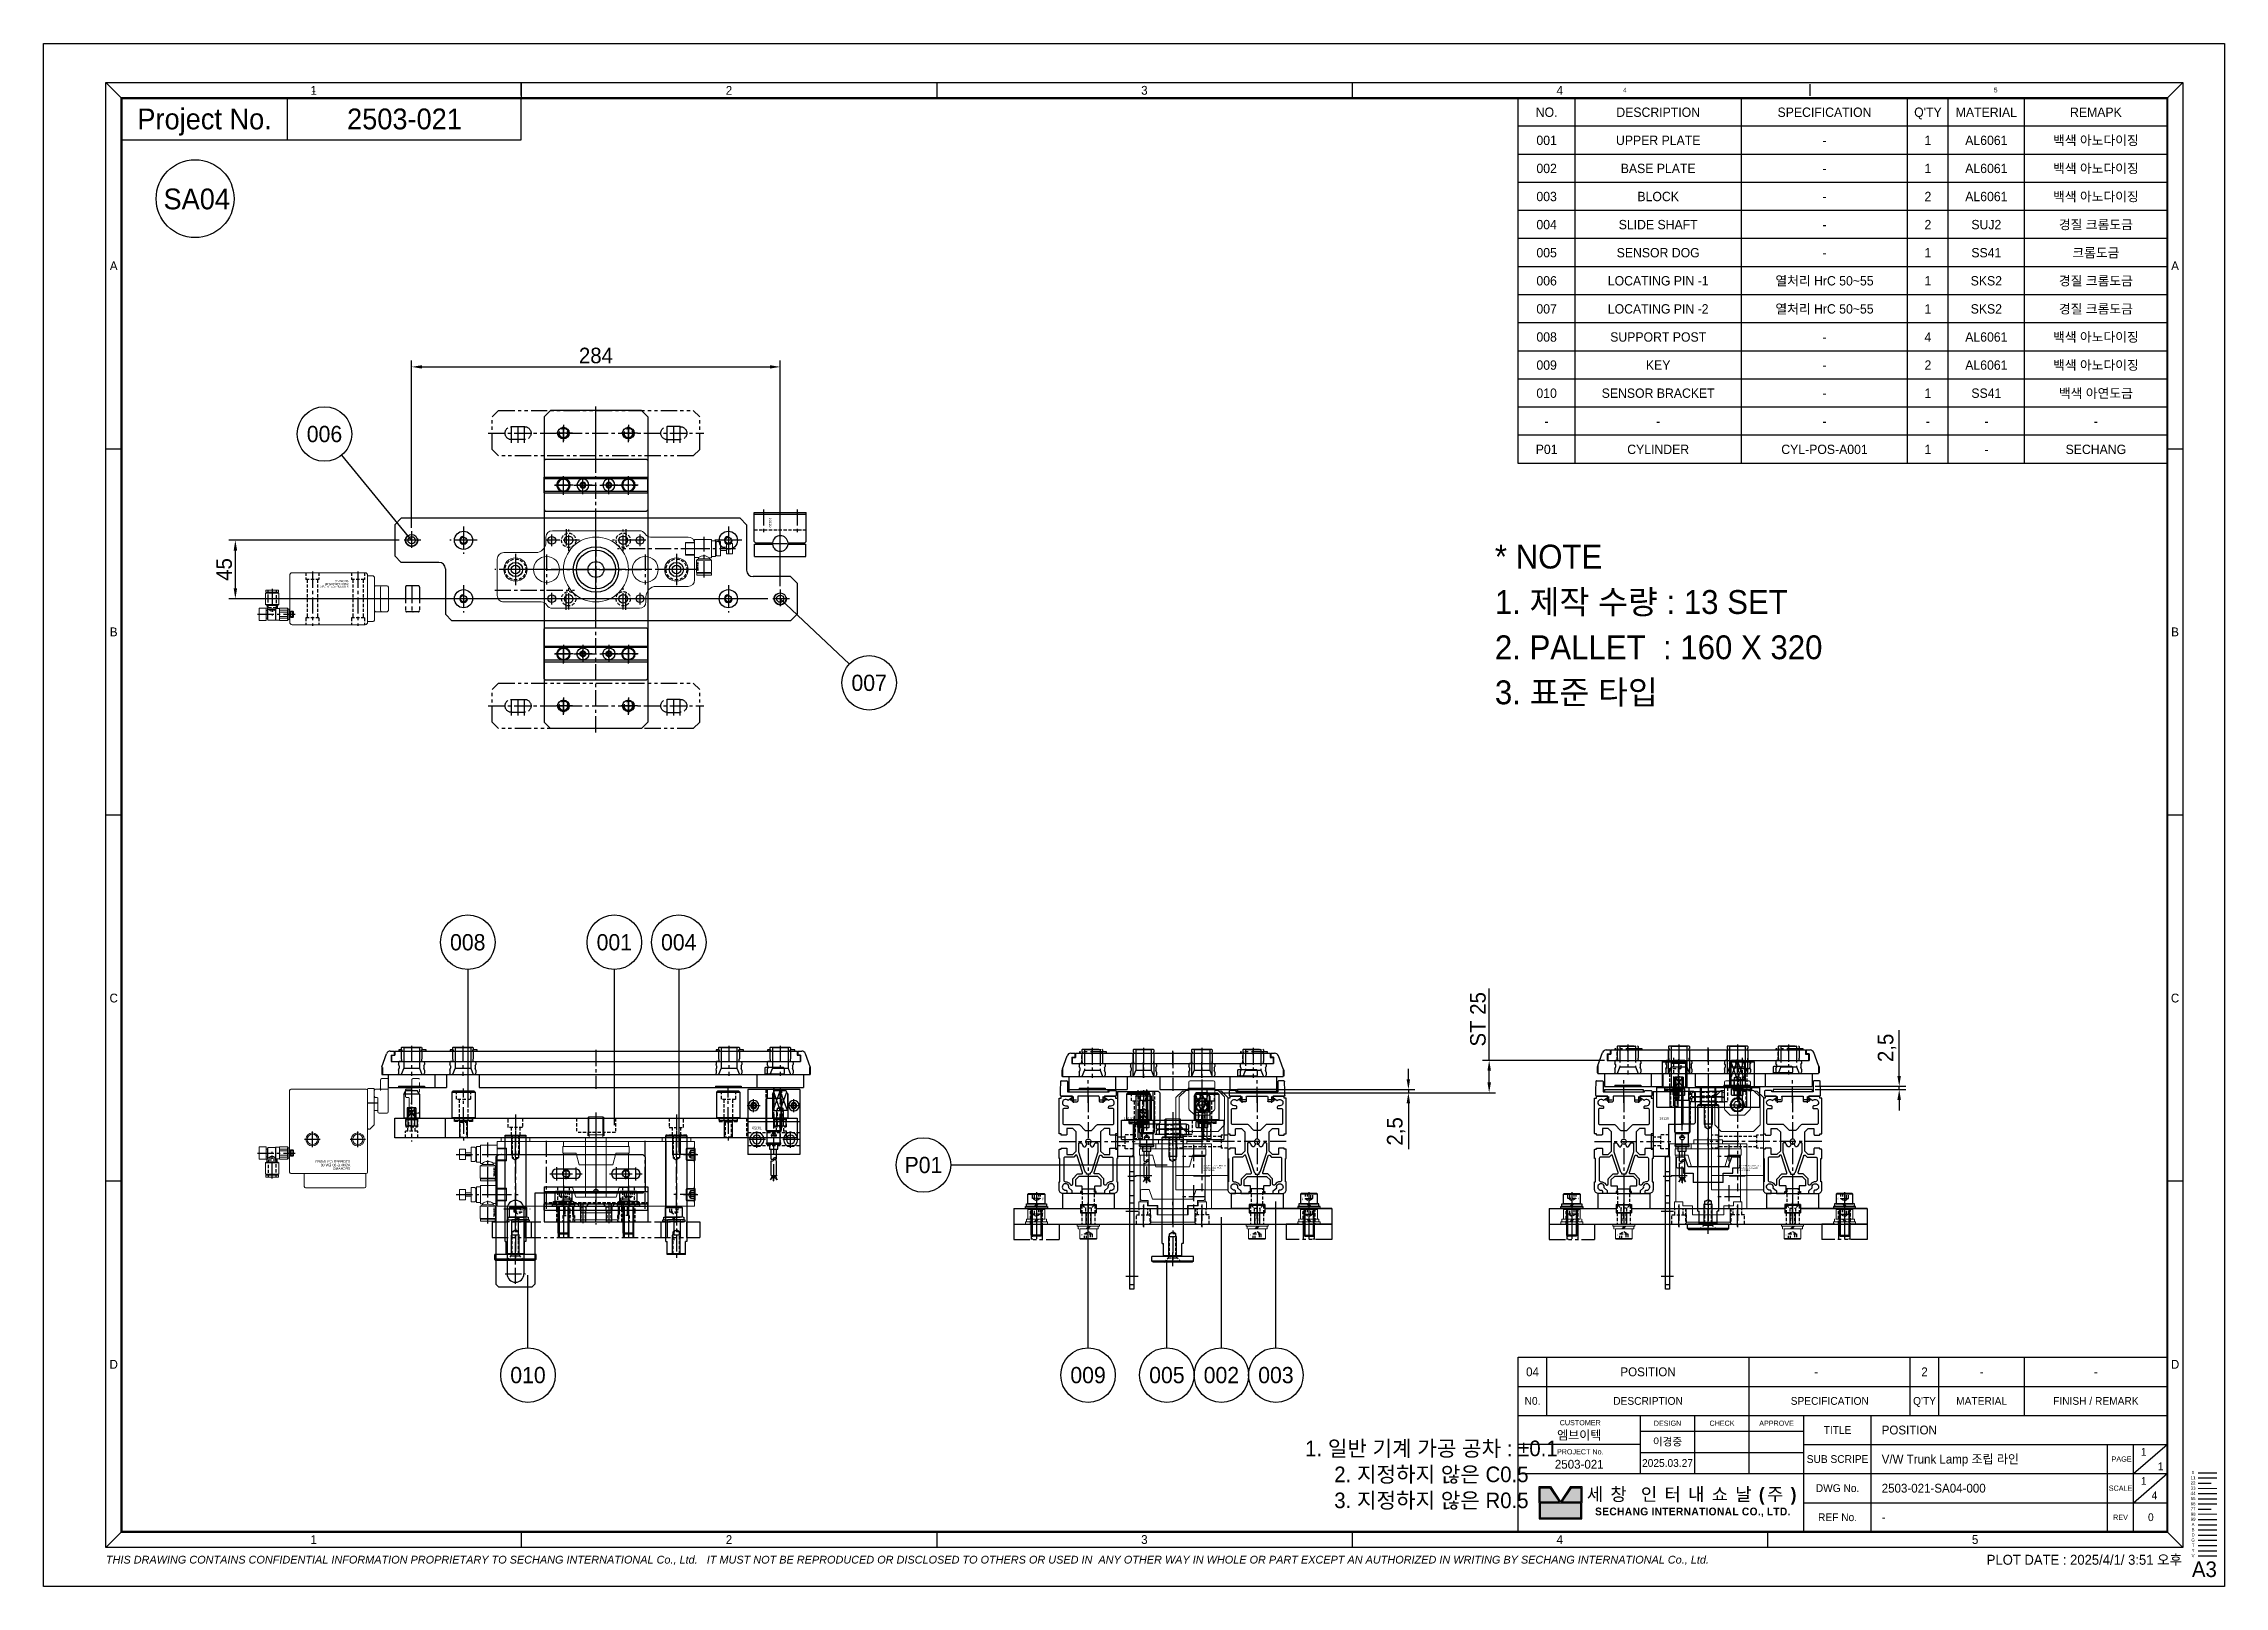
# Model space of a CAD drawing. Header units: inches. Extents: x 0 to 23821, y 0 to 11279.
# Drawn here: x 15020 to 16700, y 7288 to 8476 of the extents above; entities that cross this region are included whole.
import ezdxf
from ezdxf.enums import TextEntityAlignment as Align

# ---------------------------------------------------------------- set-up
doc = ezdxf.new("R2010")
doc.units = ezdxf.units.IN
doc.header["$LTSCALE"] = 10
doc.header["$MEASUREMENT"] = 0
for name, pattern in [('CENTER', [2, 1.25, -0.25, 0.25, -0.25]), ('DASHED', [0.75, 0.5, -0.25]), ('HIDDEN', [0.375, 0.25, -0.125]), ('PHANTOM', [2.5, 1.25, -0.25, 0.25, -0.25, 0.25, -0.25])]:
    doc.linetypes.add(name, pattern=pattern)
doc.layers.get('Defpoints').update_dxf_attribs({"color": 8})
for name, color, linetype in [('11', 1, 'CENTER'), ('22', 2, 'HIDDEN'), ('44', 4, 'Continuous'), ('55', 5, 'Continuous'), ('66', 6, 'PHANTOM'), ('77', 40, 'HIDDEN'), ('99', 181, 'Continuous'), ('A', 8, 'Continuous'), ('B', 123, 'Continuous'), ('BOM-T', 4, 'Continuous'), ('D', 3, 'Continuous'), ('G', 231, 'Continuous'), ('P', 142, 'Continuous'), ('T', 3, 'Continuous'), ('V', 1, 'Continuous'), ('Y', 60, 'Continuous')]:
    doc.layers.add(name, color=color, linetype=linetype)
doc.layers.add('33', color=3, linetype='PHANTOM', lineweight=9)
doc.layers.add('88', color=35, linetype='Continuous', lineweight=5)
doc.styles.add('H', font='romans.shx', dxfattribs={"bigfont": 'whgtxt.shx'})
doc.styles.add('SCI', font='')
doc.styles.get("Standard").update_dxf_attribs({"font": 'arial.ttf'})
doc.styles.get('SCI').set_extended_font_data('Gulim')
doc.dimstyles.new('SCH', dxfattribs={"dimtxt": 2.5, "dimasz": 2, "dimexe": 1.25, "dimexo": 0.625, "dimtad": 1, "dimdec": 8, "dimtxsty": 'SCI', "dimcen": 2.5, "dimclrd": 4, "dimclre": 4, "dimclrt": 7, "dimadec": 8, "dimazin": 2, "dimtfac": 1, "dimtdec": 8, "dimtmove": 0, "dimatfit": 3, "dimfxl": 1, "dimarcsym": 0})

msp = doc.modelspace()

# ---------------------------------------------------------------- texts
at = {"color": 2, "style": 'SCI'}
for s, p in [('4', (16238.14285714, 8439.87955634)), ('5', (16523.85714286, 8439.87955634))]:
    msp.add_text(s, height=3.57142857, dxfattribs=at).set_placement(p, align=Align.MIDDLE_CENTER)
at = {"style": 'SCI'}
for s, height, p in [('2503-021', 16, (15298, 8417.62955634)), ('NO.', 7.211538462, (16177.875, 8422.81224865)), ('DESCRIPTION', 7.2115384615, (16263.8125, 8422.81224865)), ('SPECIFICATION', 7.2115384615, (16391.9375, 8422.81224865)), ("Q'TY", 7.211538462, (16471.625, 8422.81224865)), ('MATERIAL', 7.211538462, (16516.625, 8422.81224865)), ('REMAPK', 7.211538462, (16601, 8422.81224865)), ('001', 7.211538462, (16177.875, 8401.17763327)), ('UPPER PLATE', 7.2115384615, (16263.8125, 8401.17763327)), ('-', 7.21153846, (16391.9375, 8401.17763327)), ('1', 7.21153846, (16471.625, 8401.17763327)), ('AL6061', 7.211538462, (16516.625, 8401.17763327)), ('백색 아노다이징', 7.211538462, (16601, 8401.17763327)), ('002', 7.211538462, (16177.875, 8379.54301788)), ('BASE PLATE', 7.211538462, (16263.8125, 8379.54301788)), ('AL6061', 7.211538462, (16516.625, 8379.54301788)), ('백색 아노다이징', 7.211538462, (16601, 8379.54301788)), ('-', 7.21153846, (16391.9375, 8379.54301788)), ('1', 7.21153846, (16471.625, 8379.54301788)), ('SA04', 16, (15137.96776648, 8356.03136984)), ('003', 7.211538462, (16177.875, 8357.9084025)), ('BLOCK', 7.211538462, (16263.8125, 8357.9084025)), ('-', 7.21153846, (16391.9375, 8357.9084025)), ('2', 7.21153846, (16471.625, 8357.9084025)), ('AL6061', 7.211538462, (16516.625, 8357.9084025)), ('백색 아노다이징', 7.211538462, (16601, 8357.9084025)), ('004', 7.211538462, (16177.875, 8336.27378711)), ('SLIDE SHAFT', 7.2115384615, (16263.8125, 8336.27378711)), ('-', 7.21153846, (16391.9375, 8336.27378711)), ('2', 7.21153846, (16471.625, 8336.27378711)), ('SUJ2', 7.211538462, (16516.625, 8336.27378711)), ('경질 크롬도금', 7.211538462, (16601, 8336.27378711)), ('005', 7.211538462, (16177.875, 8314.63917173)), ('SENSOR DOG', 7.211538462, (16263.8125, 8314.63917173)), ('1', 7.21153846, (16471.625, 8314.63917173)), ('SS41', 7.211538462, (16516.625, 8314.63917173)), ('크롬도금', 7.211538462, (16601, 8314.63917173)), ('-', 7.21153846, (16391.9375, 8314.63917173)), ('006', 7.211538462, (16177.875, 8293.00455634)), ('LOCATING PIN -1', 7.2115384615, (16263.8125, 8293.00455634)), ('열처리 HrC 50~55', 7.2115384615, (16391.9375, 8293.00455634)), ('1', 7.21153846, (16471.625, 8293.00455634)), ('SKS2', 7.211538462, (16516.625, 8293.00455634)), ('경질 크롬도금', 7.211538462, (16601, 8293.00455634)), ('007', 7.211538462, (16177.875, 8271.36994096)), ('LOCATING PIN -2', 7.2115384615, (16263.8125, 8271.36994096)), ('열처리 HrC 50~55', 7.2115384615, (16391.9375, 8271.36994096)), ('1', 7.21153846, (16471.625, 8271.36994096)), ('SKS2', 7.211538462, (16516.625, 8271.36994096)), ('경질 크롬도금', 7.211538462, (16601, 8271.36994096)), ('008', 7.211538462, (16177.875, 8249.73532557)), ('SUPPORT POST', 7.2115384615, (16263.8125, 8249.73532557)), ('-', 7.21153846, (16391.9375, 8249.73532557)), ('4', 7.21153846, (16471.625, 8249.73532557)), ('AL6061', 7.211538462, (16516.625, 8249.73532557)), ('백색 아노다이징', 7.211538462, (16601, 8249.73532557)), ('백색 아노다이징', 7.211538462, (16601, 8228.10071019)), ('009', 7.211538462, (16177.875, 8228.10071019)), ('KEY', 7.211538462, (16263.8125, 8228.10071019)), ('-', 7.21153846, (16391.9375, 8228.10071019)), ('2', 7.21153846, (16471.625, 8228.10071019)), ('AL6061', 7.211538462, (16516.625, 8228.10071019)), ('010', 7.211538462, (16177.875, 8206.4660948)), ('SENSOR BRACKET', 7.2115384615, (16263.8125, 8206.4660948)), ('-', 7.21153846, (16391.9375, 8206.4660948)), ('1', 7.21153846, (16471.625, 8206.4660948)), ('SS41', 7.211538462, (16516.625, 8206.4660948)), ('백색 아연도금', 7.211538462, (16601, 8206.4660948)), ('-', 7.21153846, (16177.875, 8184.83147942)), ('-', 7.21153846, (16263.8125, 8184.83147942)), ('-', 7.21153846, (16391.9375, 8184.83147942)), ('-', 7.21153846, (16471.625, 8184.83147942)), ('-', 7.21153846, (16516.625, 8184.83147942)), ('-', 7.21153846, (16601, 8184.83147942)), ('P01', 7.211538462, (16177.875, 8163.19686404)), ('CYLINDER', 7.211538462, (16263.8125, 8163.19686404)), ('CYL-POS-A001', 7.2115384615, (16391.9375, 8163.19686404)), ('1', 7.21153846, (16471.625, 8163.19686404)), ('SECHANG', 7.211538462, (16601, 8163.19686404)), ('-', 7.21153846, (16516.625, 8163.19686404)), ('04', 6.8, (16167, 7452.82955634)), ('POSITION', 6.8, (16256, 7452.82955634)), ('2', 6.8, (16469, 7452.82955634)), ('-', 6.8, (16513, 7452.82955634)), ('-', 6.8, (16601, 7452.82955634)), ('엠브이텍', 6.8, (16203, 7404.04385237)), ('2503-021', 6.8, (16203, 7381.64385237)), ('2025.03.27', 6, (16271, 7382.62955634))]:
    msp.add_text(s, height=height, dxfattribs=at).set_placement(p, align=Align.MIDDLE_CENTER)
at = {"color": 7, "style": 'SCI'}
for s, p in [('006', (15236.36541047, 8175.02163031)), ('007', (15655.98122745, 7983.41165157)), ('008', (15346.74988666, 7783.64333515)), ('001', (15459.64876712, 7783.64333515)), ('004', (15509.29118845, 7783.64333515)), ('P01', (15697.78818616, 7612.14634274)), ('010', (15393.14314057, 7450.33468034)), ('009', (15824.61909567, 7450.33468034)), ('005', (15885.3315044, 7450.33468034)), ('002', (15927.3315044, 7450.33468034)), ('003', (15969.3315044, 7450.33468034))]:
    msp.add_text(s, height=12.5, dxfattribs=at).set_placement(p, align=Align.MIDDLE_CENTER)
at = {"style": 'SCI'}
for s, height, p in [('* NOTE', 18.36, (16138.02431644, 8080.62185702)), ('1. 제작 수량 : 13 SET', 18.36, (16138.02431644, 8045.64451676)), ('2. PALLET  : 160 X 320', 18.36, (16138.02431644, 8010.7710924)), ('3. 표준 타입', 18.36, (16138.02431644, 7976.07953303)), ('POSITION', 6.8, (16436, 7408.02955634)), ('V/W Trunk Lamp 조립 라인', 6.8, (16436, 7385.62955634)), ('2503-021-SA04-000', 6.8, (16436, 7363.22955634)), ('-', 6.8, (16436, 7340.82955634))]:
    msp.add_text(s, height=height, dxfattribs=at).set_placement(p, align=Align.MIDDLE_LEFT)
for s, height, p in [('-', 6.8, (16384.05246338, 7449.50199309)), ('4', 6, (16643.93844529, 7354.6974658))]:
    msp.add_text(s, height=height, dxfattribs=at).set_placement(p)
at = {"insert": (16630, 7340.82955634), "char_height": 6, "width": 26, "attachment_point": 4, "style": 'SCI'}
msp.add_mtext('\\pi11.15446;0', dxfattribs=at)

# ---------------------------------------------------------------- blocks, each defined once
blk = doc.blocks.new('A$C82e70aa9')
h = blk.add_hatch(color=5)
h.dxf.hatch_style = 1
h.paths.add_polyline_path([(290.08, -278.01), (288.21, -278.01), (288.21, -280.8), (291.94, -280.8)])
h.paths.add_polyline_path([(296.06, -278.01), (294.19, -278.01), (292.33, -280.8), (296.06, -280.8)])
h.paths.add_polyline_path([(296.06, -281), (288.21, -281), (288.21, -283.79), (296.06, -283.79)])
at = {"color": 2}
for p, q in [((12, -7.5), (15, -10.5)), ((92, -7.5), (92, -10.5)), ((92, -10), (92, -7.5)), ((172, -7.5), (172, -10.5)), ((252, -7.5), (252, -10.5)), ((412, -7.5), (409, -10.5)), ((15, -286.5), (12, -289.5)), ((92, -286.5), (92, -289.5)), ((172, -286.5), (172, -289.5)), ((252, -286.5), (252, -289.5)), ((332, -286.5), (332, -289.5)), ((409, -286.5), (412, -289.5))]:
    blk.add_line(p, q, dxfattribs=at)
at = {"color": 40}
for p, q in [((47, -18.5), (47, -10.5)), ((92, -18.5), (92, -10.5))]:
    blk.add_line(p, q, dxfattribs=at)
at = {"color": 3}
blk.add_line((304, -10.5), (409, -10.5), dxfattribs=at)
for p, q in [((12, -78), (15, -78)), ((409, -78), (412, -78)), ((15, -148.5), (12, -148.5)), ((412, -148.5), (409, -148.5)), ((15, -219), (12, -219)), ((412, -219), (409, -219)), ((284, -252.9), (409, -252.9)), ((284, -286.5), (284, -252.9)), ((409, -252.9), (409, -286.5)), ((284, -258.5), (409, -258.5)), ((284, -264.1), (409, -264.1)), ((307.5, -264.1), (307.5, -275.3)), ((318, -275.3), (318, -264.1)), ((328.5, -275.3), (328.5, -264.1)), ((339, -286.5), (339, -264.1)), ((307.5, -267.1), (339, -267.1)), ((397.5, -286.5), (397.5, -269.7)), ((402.5, -275.3), (409, -269.7)), ((402.5, -286.5), (402.5, -269.7)), ((284, -275.3), (409, -275.3)), ((402.5, -280.9), (409, -275.3)), ((414.97, -275.13), (418.57, -275.13)), ((288, -280.9), (288, -277.8)), ((288, -277.8), (290.19, -277.8)), ((288, -280.9), (288, -284)), ((288.21, -280.8), (288.21, -278.01)), ((288.21, -278.01), (290.08, -278.01)), ((291.94, -280.8), (288.21, -280.8)), ((296.06, -281), (288.21, -281)), ((288.21, -281), (288.21, -283.79)), ((290.08, -278.01), (291.94, -280.8)), ((290.19, -277.8), (292.13, -280.71)), ((294.08, -277.8), (292.13, -280.71)), ((294.19, -278.01), (292.33, -280.8)), ((296.06, -280.8), (292.33, -280.8)), ((294.08, -277.8), (296.27, -277.8)), ((294.19, -278.01), (296.06, -278.01)), ((296.06, -278.01), (296.06, -280.8)), ((296.06, -283.79), (296.06, -281)), ((296.27, -277.8), (296.27, -280.9)), ((296.27, -284), (296.27, -280.9)), ((288, -284), (296.27, -284)), ((288.21, -283.79), (296.06, -283.79)), ((284, -286.5), (409, -286.5))]:
    blk.add_line(p, q)
at = {"color": 1}
blk.add_lwpolyline([(0, 0), (420, 0), (420, -297), (0, -297)], close=True, dxfattribs=at)
at = {"color": 2}
blk.add_lwpolyline([(12, -7.5), (412, -7.5), (412, -289.5), (12, -289.5)], close=True, dxfattribs=at)
at = {"const_width": 0.4}
blk.add_lwpolyline([(15, -10.5), (409, -10.5), (409, -286.5), (15, -286.5)], close=True, dxfattribs=at)
at = {"color": 40}
blk.add_lwpolyline([(15, -18.5), (92, -18.5)], dxfattribs=at)
blk.add_circle((29.18, -29.85), 7.5)
at = {"layer": '11'}
blk.add_line((414.97, -276.13), (418.57, -276.13), dxfattribs=at)
at = {"layer": '22'}
blk.add_line((414.97, -277.13), (418.57, -277.13), dxfattribs=at)
at = {"layer": '33'}
blk.add_line((414.97, -278.13), (418.57, -278.13), dxfattribs=at)
at = {"layer": '44'}
blk.add_line((414.97, -279.13), (418.57, -279.13), dxfattribs=at)
at = {"layer": '55'}
blk.add_line((414.97, -280.13), (418.57, -280.13), dxfattribs=at)
at = {"layer": '66'}
blk.add_line((414.97, -281.13), (418.57, -281.13), dxfattribs=at)
at = {"layer": '77'}
blk.add_line((414.97, -282.13), (418.57, -282.13), dxfattribs=at)
at = {"layer": '88'}
blk.add_line((414.97, -283.13), (418.57, -283.13), dxfattribs=at)
at = {"layer": '99'}
blk.add_line((414.97, -284.13), (418.57, -284.13), dxfattribs=at)
at = {"layer": 'A'}
blk.add_line((414.97, -285.13), (418.57, -285.13), dxfattribs=at)
at = {"layer": 'B'}
blk.add_line((414.97, -286.13), (418.57, -286.13), dxfattribs=at)
at = {"layer": 'D'}
for p, q in [((289.5, -258.5), (289.5, -252.9)), ((328.5, -258.5), (328.5, -252.9)), ((359.5, -258.5), (359.5, -252.9)), ((365, -258.5), (365, -252.9)), ((381.5, -258.5), (381.5, -252.9)), ((289.5, -264.1), (289.5, -258.5)), ((328.5, -264.1), (328.5, -258.5)), ((359.5, -264.1), (359.5, -258.5)), ((365, -264.1), (365, -258.5)), ((381.5, -264.1), (381.5, -258.5)), ((352, -286.5), (352, -264.1)), ((307.5, -269.7), (284, -269.7)), ((307.5, -271.2), (339, -271.2)), ((339, -269.7), (409, -269.7)), ((339, -280.9), (409, -280.9)), ((414.97, -287.13), (418.57, -287.13))]:
    blk.add_line(p, q, dxfattribs=at)
at = {"layer": 'G'}
blk.add_line((414.97, -288.13), (418.57, -288.13), dxfattribs=at)
at = {"layer": 'T'}
blk.add_line((414.97, -289.13), (418.57, -289.13), dxfattribs=at)
at = {"layer": 'V'}
blk.add_line((414.97, -291.13), (418.57, -291.13), dxfattribs=at)
at = {"layer": 'Y'}
blk.add_line((414.97, -290.13), (418.57, -290.13), dxfattribs=at)
at = {"color": 2, "style": 'SCI'}
blk.add_text('1', height=1, dxfattribs=at).set_placement((52, -8.75), align=Align.MIDDLE_CENTER)
at = {"style": 'SCI'}
for s, height, p in [('Project No.', 4, (31, -14.5)), ('N0.', 1.5, (286.75, -261.3)), ('DESCRIPTION', 1.5, (309, -261.3)), ('SPECIFICATION', 1.5, (344, -261.3)), ("Q'TY", 1.5, (362.25, -261.3)), ('MATERIAL', 1.5, (373.25, -261.3)), ('FINISH / REMARK', 1.5, (395.25, -261.3)), ('이경중', 1.5, (312.75, -269.15)), ('0', 0.6, (413.97, -275.09))]:
    blk.add_text(s, height=height, dxfattribs=at).set_placement(p, align=Align.MIDDLE_CENTER)
at = {"linetype": 'Continuous', "style": 'SCI'}
blk.add_text('PLOT DATE : 2025/4/1/ 3:51 오후', height=1.92, dxfattribs=at).set_placement((411.86, -292.84), align=Align.RIGHT)
at = {"color": 2, "style": 'SCI'}
blk.add_text('A3', height=3, dxfattribs=at).set_placement((418.55, -296.11), align=Align.BOTTOM_RIGHT)
at = {"color": 2, "attachment_point": 5, "style": 'SCI'}
for s, insert, char_height, width in [('1', (52, -9), 1.7, 80), ('2', (132, -9), 1.7, 80), ('3', (212, -9), 1.7, 80), ('4', (292, -9), 1.7, 80), ('A', (13.5, -42.75), 1.7, 3), ('A', (410.5, -42.75), 1.7, 3), ('B', (13.5, -113.25), 1.7, 3), ('B', (410.5, -113.25), 1.7, 3), ('C', (13.5, -183.75), 1.7, 3), ('C', (410.5, -183.75), 1.7, 3), ('D', (13.5, -254.25), 1.7, 3), ('D', (410.5, -254.25), 1.7, 3), ('1. 일반 기계 가공 공차 : ±0.1\\P2. 지정하지 않은 C0.5\\P3. 지정하지 않은 R0.5', (267.28, -275.6), 3, 83.5818), ('1', (52, -288), 1.7, 80), ('2', (132, -288), 1.7, 80), ('3', (212, -288), 1.7, 80), ('4', (292, -288), 1.7, 80), ('5', (372, -288), 1.7, 80)]:
    blk.add_mtext(s, dxfattribs=dict(at, insert=insert, char_height=char_height, width=width))
at = {"style": 'SCI'}
for s, insert, char_height, width, attachment_point in [(' CUSTOMER', (295.75, -265.5), 1, 23.5, 5), ('DESIGN', (312.75, -265.6), 1, 10.5, 5), ('CHECK', (323.25, -265.6), 1, 10.5, 5), ('APPROVE', (333.75, -265.6), 1, 10.5, 5), ('TITLE', (345.5, -266.9), 1.5, 13, 5), (' PROJECT No.', (295.75, -271.1), 1, 23.5, 5), ('SUB SCRIPE', (345.5, -272.5), 1.5, 13, 5), (' PAGE', (400, -272.5), 1, 5, 5), ('\\pi1.42726;1', (402.5, -271.1), 1.5, 3.25, 4), ('\\pi1.42726;1', (402.5, -276.7), 1.5, 3.25, 4), ('\\pi1.42726;1', (405.75, -273.9), 1.5, 3.25, 4), ('{\\fGulim|b1|i0|c129|p50;\\T1.45;세창 인터내쇼날(주)}', (317.63, -279.65), 2.5, 38.7333, 5), ('DWG No.', (345.5, -278.1), 1.5, 13, 5), ('SCALE', (400, -278.1), 1, 5, 5), ('{\\fGulim|b1|i0|c129|p50;\\T1.05;SECHANG INTERNATIONAL CO., LTD.}', (317.63, -282.75), 1.5, 38.7333, 5), ('REF No.', (345.5, -283.7), 1.5, 13, 5), ('REV', (400, -283.7), 1, 5, 5)]:
    blk.add_mtext(s, dxfattribs=dict(at, insert=insert, char_height=char_height, width=width, attachment_point=attachment_point))
at = {"color": 3, "insert": (12, -292), "char_height": 1.5, "width": 400.0238, "attachment_point": 4, "style": 'SCI'}
blk.add_mtext('{\\fArial|b0|i1|c0|p34;THIS DRAWING CONTAINS CONFIDENTIAL INFORMATION PROPRIETARY TO SECHANG INTERNATIONAL Co., Ltd.   IT MUST NOT BE REPRODUCED OR DISCLOSED TO OTHERS OR USED IN  ANY OTHER WAY IN WHOLE OR PART EXCEPT AN AUTHORIZED IN WRITING BY SECHANG INTERNATIONAL Co., Ltd.  }', dxfattribs=at)
at = {"layer": '11', "style": 'SCI'}
blk.add_text('11', height=0.6, dxfattribs=at).set_placement((413.97, -276.09), align=Align.MIDDLE_CENTER)
at = {"layer": '22', "style": 'SCI'}
blk.add_text('22', height=0.6, dxfattribs=at).set_placement((413.97, -277.09), align=Align.MIDDLE_CENTER)
at = {"layer": '33', "style": 'SCI'}
blk.add_text('33', height=0.6, dxfattribs=at).set_placement((413.97, -278.09), align=Align.MIDDLE_CENTER)
at = {"layer": '44', "style": 'SCI'}
blk.add_text('44', height=0.6, dxfattribs=at).set_placement((413.97, -279.09), align=Align.MIDDLE_CENTER)
at = {"layer": '55', "style": 'SCI'}
blk.add_text('55', height=0.6, dxfattribs=at).set_placement((413.97, -280.09), align=Align.MIDDLE_CENTER)
at = {"layer": '66', "style": 'SCI'}
blk.add_text('66', height=0.6, dxfattribs=at).set_placement((413.97, -281.09), align=Align.MIDDLE_CENTER)
at = {"layer": '77', "style": 'SCI'}
blk.add_text('77', height=0.6, dxfattribs=at).set_placement((413.97, -282.09), align=Align.MIDDLE_CENTER)
at = {"layer": '88', "style": 'SCI'}
blk.add_text('88', height=0.6, dxfattribs=at).set_placement((413.97, -283.09), align=Align.MIDDLE_CENTER)
at = {"layer": '99', "style": 'SCI'}
blk.add_text('99', height=0.6, dxfattribs=at).set_placement((413.97, -284.09), align=Align.MIDDLE_CENTER)
at = {"layer": 'A', "style": 'SCI'}
blk.add_text('A', height=0.6, dxfattribs=at).set_placement((413.97, -285.09), align=Align.MIDDLE_CENTER)
at = {"layer": 'B', "style": 'SCI'}
blk.add_text('B', height=0.6, dxfattribs=at).set_placement((413.97, -286.09), align=Align.MIDDLE_CENTER)
at = {"layer": 'D', "style": 'SCI'}
blk.add_text('D', height=0.6, dxfattribs=at).set_placement((413.97, -287.09), align=Align.MIDDLE_CENTER)
at = {"layer": 'G', "style": 'SCI'}
blk.add_text('G', height=0.6, dxfattribs=at).set_placement((413.97, -288.09), align=Align.MIDDLE_CENTER)
at = {"layer": 'T', "style": 'SCI'}
blk.add_text('T', height=0.6, dxfattribs=at).set_placement((413.97, -289.09), align=Align.MIDDLE_CENTER)
at = {"layer": 'V', "style": 'SCI'}
blk.add_text('V', height=0.6, dxfattribs=at).set_placement((413.97, -291.09), align=Align.MIDDLE_CENTER)
at = {"layer": 'Y', "style": 'SCI'}
blk.add_text('Y', height=0.6, dxfattribs=at).set_placement((413.97, -290.09), align=Align.MIDDLE_CENTER)
blk = doc.blocks.new('A$Cbbd5648c')
for p, q in [((-20, 33.8), (-15, 38.8)), ((-20, 33.8), (-20, -37.2)), ((-17.5, 34.3), (-12.5, 39.3)), ((-17.5, 34.3), (-17.5, 12.8)), ((-13, 38.8), (-15, 38.8)), ((-10, 39.3), (-12.5, 39.3)), ((-10, 45.8), (-10, 25.2)), ((9, 46.8), (-9, 46.8)), ((10, 45.8), (10, 25.2)), ((12.5, 39.3), (10, 39.3)), ((12.5, 39.3), (17.5, 34.3)), ((15, 38.8), (13, 38.8)), ((15, 38.8), (20, 33.8)), ((17.5, 34.3), (17.5, 12.8)), ((20, 33.8), (20, -37.2)), ((-9.7, 24.5), (-5.8, 20.6)), ((5.1, 20.3), (-5.1, 20.3)), ((-2.9, 28.3), (-1.4, 30.8)), ((-1.4, 25.8), (-2.9, 28.3)), ((-1.4, 30.8), (1.4, 30.8)), ((1.4, 25.8), (-1.4, 25.8)), ((1.4, 30.8), (2.9, 28.3)), ((2.9, 28.3), (1.4, 25.8)), ((5.8, 20.6), (9.7, 24.5)), ((-17.5, 12.8), (-12.5, 7.8)), ((12.5, 7.8), (-12.5, 7.8)), ((12.5, 7.8), (17.5, 12.8)), ((20, -26.2), (-20, -26.2)), ((20, -37.2), (-20, -37.2))]:
    blk.add_line(p, q)
for radius in [5.5, 5, 4.7]:
    blk.add_circle((0, 28.3), radius)
for centre, start, end in [((-9, 45.8), 90, 180), ((9, 45.8), 0, 90), ((-9, 25.2), 180, 225), ((-5.1, 21.3), 225, 270), ((5.1, 21.3), 270, 315), ((9, 25.2), 315, 0)]:
    blk.add_arc(centre, 1, start, end)
at = {"layer": '11'}
for p, q in [((0, 47.8), (0, -38.2)), ((-6, 28.3), (6, 28.3)), ((21, 0), (-21, 0))]:
    blk.add_line(p, q, dxfattribs=at)
at = {"layer": '22'}
for p, q in [((-14.8, 5), (-20, 5)), ((-14.8, 5), (-14.8, -5)), ((14.8, 4), (-14.8, 4)), ((14.8, 5), (14.8, -5)), ((20, 5), (14.8, 5)), ((-14.8, -5), (-20, -5)), ((14.8, -4), (-14.8, -4)), ((20, -5), (14.8, -5))]:
    blk.add_line(p, q, dxfattribs=at)
at = {"layer": 'BOM-T', "color": 4}
for s, height, p in [('STOPPER CYLINDER', 1.229, (1.1, -19.2)), ('ASMNG-80-EW-08', 1.229, (1.1, -21)), ('SECHANG', 1.23, (1.1, -22.6))]:
    blk.add_text(s, height=height, dxfattribs=at).set_placement(p)
blk = doc.blocks.new('A$C2e60e66a')
for p, q in [((-9.5, 0), (-10, -1)), ((-7.8, 0), (-9.5, 0)), ((-7.5, 11.1), (-8, 10.6)), ((-8, 10.6), (-8, 9.1)), ((-8, 9.1), (-7.6, 9.1)), ((-8, 7.8), (-7.6, 7.8)), ((-8, 7.8), (-8, 2)), ((-8, 2), (-7.8, 1.5)), ((-7.8, 1.5), (-7.8, 0)), ((-7.6, 9.1), (-7.6, 7.8)), ((-7.5, 11.1), (7.5, 11.1)), ((-6.2, 11.1), (-6, 10.9)), ((-6, 10.9), (6, 10.9)), ((-6, 10.9), (-6, -5)), ((6.2, 11.1), (6, 10.9)), ((6, 10.9), (6, -5)), ((7.5, 11.1), (8, 10.6)), ((7.6, 9.1), (7.6, 7.8)), ((7.6, 9.1), (8, 9.1)), ((7.6, 7.8), (8, 7.8)), ((8, 2), (7.7, 1.5)), ((7.7, 1.5), (7.7, 0)), ((7.7, 0), (9.5, 0)), ((8, 10.6), (8, 9.1)), ((8, 7.8), (8, 2)), ((9.5, 0), (10, -1)), ((-10, -1), (-10, -2.3)), ((-9.5, -3.2), (-10, -2.3)), ((-10, -6.7), (-9.5, -5.2)), ((-10, -6.7), (-10, -9)), ((-9.5, -10), (-10, -9)), ((-9.5, -3.2), (-9.5, -5.2)), ((-9.5, -10), (9.5, -10)), ((-6, -5), (-8, -10)), ((-6, -5), (6, -5)), ((6, -5), (8, -10)), ((9.5, -3.2), (10, -2.3)), ((9.5, -3.2), (9.5, -5.2)), ((10, -6.7), (9.5, -5.2)), ((9.5, -10), (10, -9)), ((10, -1), (10, -2.3)), ((10, -6.7), (10, -9))]:
    blk.add_line(p, q)
at = {"layer": '11'}
blk.add_line((0, 12.1), (0, -11), dxfattribs=at)
at = {"layer": 'A'}
blk.add_line((-0.5, 0), (0.5, 0), dxfattribs=at)
blk = doc.blocks.new('A$C0d5f69b3')
for p, q in [((-9.5, 0), (-10, -1)), ((-7.8, 0), (-9.5, 0)), ((-7.5, 11.1), (-8, 10.6)), ((-8, 10.6), (-8, 9.1)), ((-7.6, 9.1), (-8, 9.1)), ((-7.6, 7.8), (-8, 7.8)), ((-8, 7.8), (-8, 2)), ((-8, 2), (-7.8, 1.5)), ((-7.8, 1.5), (-7.8, 0)), ((-7.6, 9.1), (-7.6, 7.8)), ((-7.5, 11.1), (7.5, 11.1)), ((-6.2, 11.1), (-6, 10.9)), ((-6, 10.9), (6, 10.9)), ((-6, 10.9), (-6, -5)), ((6.2, 11.1), (6, 10.9)), ((6, 10.9), (6, -5)), ((7.5, 11.1), (8, 10.6)), ((7.6, 9.1), (7.6, 7.8)), ((8, 9.1), (7.6, 9.1)), ((8, 7.8), (7.6, 7.8)), ((8, 2), (7.8, 1.5)), ((7.8, 1.5), (7.8, 0)), ((7.8, 0), (9.5, 0)), ((8, 10.6), (8, 9.1)), ((8, 7.8), (8, 2)), ((9.5, 0), (10, -1)), ((-10, -1), (-10, -2.3)), ((-9.5, -3.2), (-10, -2.3)), ((-10, -6.7), (-9.5, -5.2)), ((-10, -6.7), (-10, -9)), ((-9.5, -10), (-10, -9)), ((-9.5, -3.2), (-9.5, -5.2)), ((-9.5, -10), (9.5, -10)), ((-6, -5), (-8, -10)), ((-6, -5), (6, -5)), ((6, -5), (8, -10)), ((9.5, -3.2), (10, -2.3)), ((9.5, -3.2), (9.5, -5.2)), ((10, -6.7), (9.5, -5.2)), ((9.5, -10), (10, -9)), ((10, -1), (10, -2.3)), ((10, -6.7), (10, -9))]:
    blk.add_line(p, q)
at = {"layer": '11'}
blk.add_line((0, 12.1), (0, -11), dxfattribs=at)
at = {"layer": 'A'}
blk.add_line((-0.5, 0), (0.5, 0), dxfattribs=at)
blk = doc.blocks.new('A$Ce2650010')
for p, q in [((11.1, 1), (-9.8, 1)), ((-9.8, 1), (-9.8, 0)), ((-9.8, 0), (11.1, 0)), ((-7.6, 0), (-7.6, 1)), ((7.6, 0), (7.6, 1)), ((11.1, 0), (11.1, 1))]:
    blk.add_line(p, q)
at = {"layer": '11'}
blk.add_line((0, -1), (0, 2.2), dxfattribs=at)
at = {"layer": 'BOM-T', "color": 4, "style": 'SCI'}
blk.add_text('S16', height=0.6, dxfattribs=at).set_placement((-9.5, 0.6), align=Align.MIDDLE_LEFT)
blk = doc.blocks.new('A$C0db0b5ae')
for p, q in [((-85, 16), (-81.4, 26)), ((-78.5, 28), (-75.5, 28)), ((-77.7, 25), (-77.7, 20)), ((-77.7, 25), (-75.5, 25)), ((-77.7, 20), (77.7, 20)), ((-75.5, 28), (-75.5, 25)), ((-30.5, 10), (-30.5, 20)), ((-14.5, 20), (-14.5, 10)), ((75.5, 28), (78.5, 28)), ((75.5, 28), (75.5, 25)), ((77.7, 25), (75.5, 25)), ((77.7, 25), (77.7, 20)), ((85, 16), (81.4, 26)), ((-85, 16), (-85, 10)), ((-85, 10), (85, 10)), ((-80, 10), (-80, 0)), ((-80, 0), (-35, 0)), ((-35, 10), (-35, 0)), ((-10, 10), (-10, 0)), ((-10, 0), (80, 0)), ((80, 10), (80, 0)), ((85, 16), (85, 10))]:
    blk.add_line(p, q)
for centre, start, end in [((-78.5, 25), 90, 160), ((78.5, 25), 20, 90)]:
    blk.add_arc(centre, 3, start, end)
at = {"layer": '11'}
for p, q in [((-22.5, 9), (-22.5, 21)), ((0, 29), (0, -1)), ((22.5, 9), (22.5, 21))]:
    blk.add_line(p, q, dxfattribs=at)
at = {"layer": '55'}
for p, q in [((-85.5, 15.3), (-85.5, 10.3)), ((-85.5, 15.3), (-85, 15.3)), ((-85.5, 10.3), (-85, 10.3)), ((-72, 1), (-52, 1)), ((-72, 1), (-72, 0)), ((-52, 1), (-52, 0)), ((12, 1), (32, 1)), ((12, 1), (12, 0)), ((32, 1), (32, 0)), ((50, 14.8), (50, 10.8)), ((64.5, 15.3), (50.5, 15.3)), ((64.5, 10.3), (50.5, 10.3)), ((65, 14.8), (65, 10.8)), ((85.5, 15.3), (85, 15.3)), ((85.5, 10.3), (85, 10.3)), ((85.5, 15.3), (85.5, 10.3))]:
    blk.add_line(p, q, dxfattribs=at)
for centre, start, end in [((50.5, 14.8), 90, 180), ((50.5, 10.8), 180, 270), ((64.5, 14.8), 0, 90), ((64.5, 10.8), 270, 0)]:
    blk.add_arc(centre, 0.5, start, end, dxfattribs=at)
at = {"layer": '99'}
for p, q in [((14.5, 20), (14.5, 10)), ((30.5, 10), (30.5, 20))]:
    blk.add_line(p, q, dxfattribs=at)
at = {"layer": 'G'}
for p, q in [((-44, 10), (-44, 0)), ((44, 10), (44, 0))]:
    blk.add_line(p, q, dxfattribs=at)
at = {"layer": '11'}
for name, p in [('A$C0d5f69b3', (-62, 20)), ('A$Ce2650010', (-62, 28)), ('A$C0d5f69b3', (62, 20)), ('A$Ce2650010', (62, 28))]:
    blk.add_blockref(name, p, dxfattribs=at)
at = {"layer": '99'}
for p in [(-22.5, 20), (22.5, 20)]:
    blk.add_blockref('A$C2e60e66a', p, dxfattribs=at)
blk = doc.blocks.new('A$C4e165852')
for p, q in [((-77.4, 4.8), (-77.4, 0)), ((-77.4, 4.8), (-75, 4.8)), ((-77.4, 0), (77.4, 0)), ((-75, 8), (75, 8)), ((-75, 8), (-75, 4.8)), ((-30.5, 0), (-30.5, 8)), ((-14.5, 8), (-14.5, 0)), ((14.5, 0), (14.5, 8)), ((30.5, 8), (30.5, 0)), ((75, 8), (75, 4.8)), ((75, 4.8), (77.4, 4.8)), ((77.4, 4.8), (77.4, 0))]:
    blk.add_line(p, q)
at = {"layer": '11'}
for p, q in [((-62, 9), (-62, -1)), ((-22.5, 9), (-22.5, -1)), ((0, -1), (0, 9.8)), ((22.5, 9), (22.5, -1)), ((62, 9), (62, -1))]:
    blk.add_line(p, q, dxfattribs=at)
at = {"layer": '22'}
for p, q in [((-70, 0), (-70, 8)), ((-54, 8), (-54, 0)), ((54, 0), (54, 8)), ((70, 8), (70, 0))]:
    blk.add_line(p, q, dxfattribs=at)
blk = doc.blocks.new('A$Cf313d95c')
blk.add_blockref('A$C0db0b5ae', (0, 0))
at = {"layer": 'Y'}
blk.add_blockref('A$C4e165852', (0, 20), dxfattribs=at)
blk = doc.blocks.new('A$Cf179b0af')
for points in [[(-22.5, -37), (-22.5, -31), (-21.9, -31), (-21.9, -13), (-22.5, -13), (-22.5, -6.2, -0.414214), (-22.3, -6), (-21, -6), (-21, -5.2, -0.414214), (-20.8, -5), (-17, -5, -0.414214), (-16.5, -5.5), (-16.5, -9.8, 0.414214), (-16.3, -10), (-12, -10), (-9.4, -7.3), (-9.4, 7.4), (-12, 10), (-16.3, 10, 0.414214), (-16.5, 9.8), (-16.5, 5.5, -0.414214), (-17, 5), (-20.8, 5, -0.414214), (-21, 5.2), (-21, 6), (-22.3, 6, -0.414214), (-22.5, 6.2), (-22.5, 33.3, -0.414214), (-22.3, 33.5), (-21, 33.5), (-21, 34.8, -0.414214), (-20.8, 35), (-12.7, 35, -0.414214), (-12.5, 34.8), (-12.5, 33.8, -0.252111), (-12.6, 33.6), (-15.6, 31.6, 1.552644), (-17.5, 27.5), (-16.6, 27.5, -0.414214), (-15.6, 26.5), (-15.6, 25.8, -0.414214), (-15.9, 25.5), (-18.6, 25.5, 0.414214), (-19.6, 24.5), (-19.6, 14, 0.414214), (-18.6, 13), (-7.1, 13, -0.205583), (-6.4, 12.7), (-2.7, 8.8, 0.205583), (-1.9, 8.5), (1.9, 8.5, 0.205583), (2.7, 8.8), (6.4, 12.7, -0.205583), (7.1, 13), (18.7, 13, 0.414214), (19.7, 14), (19.7, 24.5, 0.414214), (18.7, 25.5), (15.9, 25.5, -0.414214), (15.6, 25.8), (15.6, 26.5, -0.414214), (16.6, 27.5), (17.5, 27.5, 1.552644), (15.6, 31.6), (12.6, 33.6, -0.252111), (12.5, 33.8), (12.5, 34.8, -0.414214), (12.7, 35), (20.8, 35, -0.414214), (21, 34.8), (21, 33.5), (22.3, 33.5, -0.414214), (22.5, 33.3), (22.5, 6.2, -0.414214), (22.3, 6), (21, 6), (21, 5.2, -0.414214), (20.8, 5), (17, 5, -0.414214), (16.5, 5.5), (16.5, 9.8, 0.414214), (16.3, 10), (12.1, 10), (9.4, 7.4), (9.4, -7.3), (12.1, -10), (16.3, -10, 0.414214), (16.5, -9.8), (16.5, -5.5, -0.414214), (17, -5), (20.8, -5, -0.414214), (21, -5.2), (21, -6), (22.3, -6, -0.414214), (22.5, -6.2), (22.5, -13), (21.9, -13), (21.9, -31), (22.5, -31), (22.5, -37, -0.414214), (19.5, -40), (16.8, -40, -0.414214), (16.5, -39.7), (16.5, -38.2, -0.414214), (17.3, -37.5), (17.5, -37.5, 2.946014), (15.1, -35.6), (12.5, -37.9), (12.5, -39.7, -0.414214), (12.2, -40), (6.2, -40, -0.414214), (6, -39.8), (6, -38.5), (5.2, -38.5, -0.414214), (5, -38.3), (5, -34.5, -0.414214), (5.5, -34), (9.8, -34, 0.414214), (10, -33.8), (10, -29.5), (7.4, -26.9), (-7.3, -26.9), (-10, -29.5), (-10, -33.8, 0.414214), (-9.8, -34), (-5.5, -34, -0.414214), (-5, -34.5), (-5, -38.3, -0.414214), (-5.2, -38.5), (-6, -38.5), (-6, -39.8, -0.414214), (-6.2, -40), (-12.2, -40, -0.414214), (-12.5, -39.7), (-12.5, -37.9), (-15.1, -35.6, 2.946014), (-17.5, -37.5), (-17.2, -37.5, -0.414214), (-16.5, -38.2), (-16.5, -39.7, -0.414214), (-16.8, -40), (-19.5, -40, -0.414214)], [(-7.4, -1.5, -0.414214), (-6.9, -1), (-5.6, -1, -0.338862), (-5.1, -1.4, 0.155185), (-3.3, -4, 0.464153), (-2.2, -3.8), (-1.2, -2, 0.377199), (-1.2, -1.6, -2.959954), (1.2, -1.6, 0.377199), (1.2, -2), (2.2, -3.8, 0.464153), (3.3, -4, 0.155185), (5.1, -1.4, -0.338862), (5.6, -1), (6.9, -1, -0.414214), (7.4, -1.5), (7.4, -8.1), (2.6, -22.9, -0.173507), (1.5, -24.3), (1.5, -25), (-1.5, -25), (-1.5, -24.3, -0.173507), (-2.6, -22.9), (-7.4, -8.1)], [(-12, -29.1, -0.198912), (-11.7, -28.4), (-8.5, -25.2, -0.198912), (-7.8, -24.9), (-5.1, -24.9, 0.509013), (-4.4, -23.9), (-8.6, -10.9, 0.560561), (-9.8, -10.6), (-10.9, -11.7, -0.198912), (-11.6, -12), (-17.9, -12, 0.414214), (-18.9, -13), (-18.9, -29.9, 0.438573), (-17.8, -30.9, -0.299307), (-13.9, -33.1, 0.780776), (-12, -32.6)], [(12, -29.1, 0.198912), (11.7, -28.4), (8.5, -25.2, 0.198912), (7.8, -24.9), (5.1, -24.9, -0.509013), (4.4, -23.9), (8.6, -10.9, -0.560561), (9.8, -10.6), (10.9, -11.7, 0.198912), (11.6, -12), (17.9, -12, -0.414214), (18.9, -13), (18.9, -29.9, -0.438573), (17.8, -30.9, 0.299307), (13.9, -33.1, -0.780776), (12, -32.6)]]:
    blk.add_lwpolyline(points, format="xyb", close=True)
at = {"layer": '11'}
for p, q in [((0, 35), (0, -40)), ((-22.5, 0), (22.5, 0))]:
    blk.add_line(p, q, dxfattribs=at)
blk = doc.blocks.new('A$C315c9bb3')
for p, q in [((-21.5, 4), (-21.2, 11.2)), ((-21.5, 0.5), (-21.5, 4)), ((-12.5, 0), (-21, 0)), ((-20.7, 11.7), (-16.5, 11.7)), ((-16, 11.2), (-16, 3.5)), ((-15.7, 3.2), (16, 3.2)), ((7.8, 0), (-7.7, 0)), ((21, 0), (12.6, 0)), ((16, 3.2), (16, 3.9)), ((16.3, 4.2), (21, 4.2)), ((21.5, 3.7), (21.5, 0.5)), ((-12.2, -0.3), (-12.2, -1.5)), ((-11.5, -4.3), (-8.7, -4.3)), ((-8.2, -0.5), (-8.2, -3.8)), ((8.3, -0.5), (8.3, -3.8)), ((8.8, -4.3), (11.5, -4.3)), ((12.3, -0.3), (12.3, -1.5))]:
    blk.add_line(p, q)
for centre, radius, start, end in [((-21, 0.5), 0.5, 180, 270), ((-20.7, 11.2), 0.5, 90, 177.9786), ((-16.5, 11.2), 0.5, 0, 90), ((-15.7, 3.5), 0.3, 180, 270), ((-12.5, -0.3), 0.3, 0, 90), ((-7.7, -0.5), 0.5, 90, 180), ((7.8, -0.5), 0.5, 0, 90), ((12.6, -0.3), 0.3, 90, 180), ((16.3, 3.9), 0.3, 90, 180), ((21, 3.7), 0.5, 0, 90), ((21, 0.5), 0.5, 270, 0), ((-11.5, -2.8), 1.5, 120, 270), ((-8.7, -3.8), 0.5, 270, 0), ((8.8, -3.8), 0.5, 180, 270), ((11.5, -2.8), 1.5, 270, 60)]:
    blk.add_arc(centre, radius, start, end)
at = {"layer": '11'}
for p, q in [((-21.1, 11.7), (-21.2, 11.7)), ((-21.2, 11.6), (-21.2, 11.7)), ((0, -5.3), (0, 12.7)), ((-14, -2.8), (-9, -2.8)), ((-11.5, -5.3), (-11.5, -0.3)), ((9, -2.8), (14, -2.8)), ((11.5, -5.3), (11.5, -0.3))]:
    blk.add_line(p, q, dxfattribs=at)
blk = doc.blocks.new('A$C057bbb53')
for p, q in [((-15, 1.8), (-15, 0)), ((-15, 1.8), (15, 1.8)), ((-15, 0), (15, 0)), ((15, 1.8), (15, 0))]:
    blk.add_line(p, q)
blk = doc.blocks.new('A$C56bfedad')
blk.add_blockref('A$Cf179b0af', (0, 40))
at = {"layer": 'B'}
blk.add_blockref('A$C057bbb53', (0, 78.2), dxfattribs=at)
at = {"layer": 'G'}
blk.add_blockref('A$C315c9bb3', (0, 75), dxfattribs=at)
blk = doc.blocks.new('A$C271c1e5f')
blk.add_blockref('A$C56bfedad', (0, 0))
at = {"xscale": -1}
blk.add_blockref('A$C56bfedad', (130, 0), dxfattribs=at)
blk = doc.blocks.new('A$C47954A87')
for p, q in [((-25.5, 0), (0, 0)), ((-25.5, -5), (-25.5, 0)), ((-8, 0), (-8, -14)), ((25.5, 0), (0, 0)), ((8, 0), (8, -14)), ((25.5, -5), (25.5, 0)), ((-25.5, -5), (-15.8, -5)), ((-12.9, -14), (-15.3, -5.4)), ((-12.9, -14), (0, -14)), ((12.9, -14), (0, -14)), ((12.9, -14), (15.3, -5.4)), ((25.5, -5), (15.8, -5))]:
    blk.add_line(p, q)
for centre, start, end in [((-15.8, -5.5), 16, 90), ((15.8, -5.5), 90, 164)]:
    blk.add_arc(centre, 0.5, start, end)
at = {"layer": '11'}
blk.add_line((0, 1.5), (0, -15.5), dxfattribs=at)
blk = doc.blocks.new('A$C5FF76CFD')
for p, q in [((11, 52.8), (-11, 52.8)), ((-11, 52.8), (-11, 49.8)), ((-8.1, 52.8), (-8.1, 49.8)), ((8.1, 52.8), (8.1, 49.8)), ((11, 52.8), (11, 49.8)), ((29.9, 49.8), (-29.9, 49.8)), ((-29.9, 49.8), (-29.9, 0)), ((-25, 49.8), (-25, 46)), ((-25, 41), (-25, 5)), ((-13, 49.8), (-13, 46)), ((11, 49.8), (-11, 49.8)), ((25, 49.8), (25, 46)), ((25, 41), (25, 5)), ((29.9, 49.8), (29.9, 0)), ((29.9, 0), (-29.9, 0)), ((-26, 5), (-26, 0)), ((-26, 5), (-19.5, 5)), ((-19.5, 5), (-19.5, 2)), ((-19.5, 2), (-12, 2)), ((-12, 2), (-12, -5)), ((12, 2), (12, -5)), ((19.5, 2), (12, 2)), ((19.5, 5), (19.5, 2)), ((19.5, 5), (26, 5)), ((26, 5), (26, 0)), ((-26, 0), (-17, 0)), ((-17, 0), (-17, -10.5)), ((-17, -10.5), (0, -10.5)), ((-12, -5), (0, -5)), ((12, -5), (0, -5)), ((17, -10.5), (0, -10.5)), ((26, 0), (17, 0)), ((17, 0), (17, -10.5))]:
    blk.add_line(p, q)
at = {"layer": '11'}
for p, q in [((0, 57), (0, -2)), ((0, 48.3), (0, 54.3)), ((25, 40), (7, 40)), ((16, 49), (16, 31)), ((-16.1, 25), (-31.1, 25)), ((16, 18), (16, 0)), ((16.1, 25), (31.1, 25)), ((0, -12.5), (0, 7)), ((25, 9), (7, 9))]:
    blk.add_line(p, q, dxfattribs=at)
blk.add_blockref('A$C47954A87', (0, 46))
blk = doc.blocks.new('A$C539E3CE3')
for p, q in [((2, 5), (2, 20)), ((2, 20), (13.5, 20)), ((13.5, 6), (13.5, 20)), ((-1.5, 5), (2, 5)), ((-1.5, -5), (-1.5, 5)), ((10.5, -6), (10.5, 6)), ((10.5, 6), (13.5, 6)), ((-1.5, -5), (2, -5)), ((2, -5), (2, -20)), ((10.5, -6), (13.5, -6)), ((13.5, -20), (13.5, -6)), ((2, -20), (13.5, -20))]:
    blk.add_line(p, q)
at = {"layer": '11'}
blk.add_line((-2.5, 0), (14.5, 0), dxfattribs=at)
at = {"layer": '22'}
for p, q in [((-1.5, 4.5), (10.5, 4.5)), ((10.5, -4.5), (-1.5, -4.5))]:
    blk.add_line(p, q, dxfattribs=at)
blk = doc.blocks.new('A$C75DE2B17')
for p, q in [((-5.5, 6), (0.5, 6)), ((-5.5, 6), (-5.5, -6)), ((0.5, 6), (0.5, -6)), ((-5.5, -6), (0.5, -6))]:
    blk.add_line(p, q)
at = {"layer": '11'}
for p, q in [((5.1, 0), (-9.4, 0)), ((-7.5, 0), (2.5, 0))]:
    blk.add_line(p, q, dxfattribs=at)
at = {"layer": '22'}
for p, q in [((-5.5, 4.6), (-3.1, 2.2)), ((-3.1, 2.2), (-3.1, -2.2)), ((-3.1, 2.2), (0.5, 2.2)), ((-5.5, -4.6), (-3.1, -2.2)), ((-3.1, -2.2), (0.5, -2.2))]:
    blk.add_line(p, q, dxfattribs=at)
at = {"layer": '77'}
for p, q in [((-5.5, 5), (0.5, 5)), ((-5.5, -5), (0.5, -5))]:
    blk.add_line(p, q, dxfattribs=at)
blk = doc.blocks.new('A$Cbb017167')
for p, q in [((-37.5, 12), (14, 12)), ((-37.5, 12), (-37.5, 0)), ((-37.5, 0), (207.5, 0)), ((14, 12), (14, 8.5)), ((14, 8.5), (26, 8.5)), ((26, 12), (144, 12)), ((26, 12), (26, 8.5)), ((144, 12), (144, 8.5)), ((156, 8.5), (144, 8.5)), ((156, 12), (207.5, 12)), ((207.5, 12), (156, 12)), ((156, 12), (207.5, 12)), ((156, 12), (156, 8.5)), ((207.5, 12), (207.5, 0))]:
    blk.add_line(p, q)
at = {"layer": '11'}
for p, q in [((-20, 13), (-20, -1)), ((20, 13), (20, -1)), ((62.5, 15), (62.5, -3)), ((62.5, -2), (62.5, 14)), ((85, 15), (85, -3)), ((107.5, 15), (107.5, -3)), ((107.5, -2), (107.5, 14)), ((150, 13), (150, -1)), ((190, 13), (190, -1))]:
    blk.add_line(p, q, dxfattribs=at)
at = {"layer": '22'}
for p, q in [((-24.5, 0), (-24.5, 12)), ((-15.5, 12), (-15.5, 0)), ((15, 8.5), (15, 0)), ((18.4, 8.5), (18.4, 0)), ((21.6, 8.5), (21.6, 0)), ((25, 8.5), (25, 0)), ((57, 0), (57, 7)), ((57, 7), (68, 7)), ((59.2, 7), (59.2, 12)), ((65.8, 7), (65.8, 12)), ((68, 7), (68, 0)), ((113, 7), (102, 7)), ((102, 7), (102, 0)), ((104.2, 7), (104.2, 12)), ((110.8, 7), (110.8, 12)), ((113, 0), (113, 7)), ((145, 8.5), (145, 0)), ((148.4, 8.5), (148.4, 0)), ((151.6, 8.5), (151.6, 0)), ((155, 8.5), (155, 0)), ((185.5, 0), (185.5, 12)), ((194.5, 12), (194.5, 0))]:
    blk.add_line(p, q, dxfattribs=at)
at = {"layer": '77'}
for p, q in [((67.5, 12), (67.5, 0)), ((102.5, 12), (102.5, 0))]:
    blk.add_line(p, q, dxfattribs=at)
at = {"layer": 'T'}
for p, q in [((18, 8.5), (18, 0)), ((22, 8.5), (22, 0)), ((148, 8.5), (148, 0)), ((152, 8.5), (152, 0))]:
    blk.add_line(p, q, dxfattribs=at)
blk = doc.blocks.new('A$C5B190B9B')
blk.add_line((-1.5, 72), (1.5, 72))
blk.add_lwpolyline([(-1.5, 102), (1.5, 102), (1.5, 0), (-1.5, 0)], close=True)
at = {"layer": '11'}
for p, q in [((-3.25, 87), (3.25, 87)), ((-4.75, 60), (4.75, 60)), ((-4.75, 10), (4.75, 10))]:
    blk.add_line(p, q, dxfattribs=at)
at = {"layer": '22'}
for p, q in [((-1.5, 90.5), (1.5, 90.5)), ((-1.5, 83.5), (1.5, 83.5)), ((-1.5, 66.5), (1.5, 66.5)), ((-1.5, 3.5), (1.5, 3.5))]:
    blk.add_line(p, q, dxfattribs=at)
blk = doc.blocks.new('A$C712f9394')
at = {"ltscale": 0.5, "rotation": 270}
blk.add_blockref('A$C539E3CE3', (-65, -14), dxfattribs=at)
at = {"ltscale": 0.5, "xscale": -1.000000000000003, "rotation": 90}
blk.add_blockref('A$C539E3CE3', (65, -14), dxfattribs=at)
blk.add_blockref('A$Cbb017167', (-85, -39.5))
at = {"layer": '88'}
blk.add_blockref('A$C5FF76CFD', (0, -27.5), dxfattribs=at)
at = {"layer": 'Y'}
blk.add_blockref('A$C5B190B9B', (-31.4, -89.6), dxfattribs=at)
at = {"layer": 'Y', "ltscale": 0.5, "rotation": 270}
blk.add_blockref('A$C75DE2B17', (-65, -30.5), dxfattribs=at)
at = {"layer": 'Y', "ltscale": 0.5, "xscale": -1.000000000000003, "rotation": 90}
blk.add_blockref('A$C75DE2B17', (65, -30.5), dxfattribs=at)
blk = doc.blocks.new('A$C45611588')
for p, q in [((10.5, 10), (0, 10)), ((10.5, 6), (0, 6)), ((0, 6), (12.5, 6)), ((0, 2), (12.5, 2)), ((12.5, 9), (10.5, 10)), ((10.5, 10), (10.5, 6)), ((12.5, 5), (10.5, 6)), ((10.5, 6), (10.5, 2)), ((12.5, 6), (12.5, 9)), ((12.5, 2), (12.5, 5))]:
    blk.add_line(p, q)
at = {"layer": '11'}
for p, q in [((0, 12), (0, 4)), ((0, 8), (0, 0))]:
    blk.add_line(p, q, dxfattribs=at)
at = {"layer": '77'}
for p, q in [((5.4, 9.4), (0, 9.4)), ((5.4, 6.6), (0, 6.6)), ((5.4, 5.4), (0, 5.4)), ((5.4, 2.6), (0, 2.6)), ((6, 10), (5.4, 9.4)), ((5.4, 9.4), (5.4, 6.6)), ((6, 6), (5.4, 6.6)), ((6, 6), (5.4, 5.4)), ((5.4, 5.4), (5.4, 2.6)), ((6, 2), (5.4, 2.6))]:
    blk.add_line(p, q, dxfattribs=at)
at = {"layer": 'T'}
for p, q in [((6, 10), (6, 6)), ((6, 6), (6, 2))]:
    blk.add_line(p, q, dxfattribs=at)
blk = doc.blocks.new('A$C1BFC010E')
for p, q in [((0, 7.5), (0.5, 8)), ((0, -7.5), (0, 7.5)), ((0.5, 8), (82, 8)), ((0.5, -8), (0.5, 8)), ((82, 8), (82, 7)), ((92, 7), (82, 7)), ((91.5, 7), (91.5, -7)), ((92, 7), (92, -7)), ((0, -7.5), (0.5, -8)), ((82, -8), (0.5, -8)), ((92, -7), (82, -7)), ((82, -8), (82, -7))]:
    blk.add_line(p, q)
at = {"layer": '11'}
blk.add_line((-3, 0), (95, 0), dxfattribs=at)
at = {"layer": '22'}
for p, q in [((0, 3), (0.5, 2.5)), ((0.5, 2.5), (0.5, -2.5)), ((0.5, 2.5), (17.5, 2.5)), ((17.5, 2.5), (17.5, -2.5)), ((17.5, 2.5), (18.9, 0)), ((17.5, -2.5), (18.9, 0)), ((74.5, 2.5), (73.1, 0)), ((74.5, -2.5), (73.1, 0)), ((74.5, 2.5), (74.5, -2.5)), ((91.5, 2.5), (74.5, 2.5)), ((92, 3), (91.5, 2.5)), ((91.5, 2.5), (91.5, -2.5)), ((0, -3), (0.5, -2.5)), ((0.5, -2.5), (17.5, -2.5)), ((91.5, -2.5), (74.5, -2.5)), ((92, -3), (91.5, -2.5))]:
    blk.add_line(p, q, dxfattribs=at)
at = {"layer": 'T'}
for p, q in [((0, 3), (15, 3)), ((15, 3), (15, -3)), ((15, 3), (15.9, 2.5)), ((77, 3), (76.1, 2.5)), ((77, 3), (77, -3)), ((92, 3), (77, 3)), ((0, -3), (15, -3)), ((15, -3), (15.9, -2.5)), ((77, -3), (76.1, -2.5)), ((92, -3), (77, -3))]:
    blk.add_line(p, q, dxfattribs=at)
blk = doc.blocks.new('A$C1AA166CC')
for p, q in [((-4.5, 15), (-3.5, 16)), ((-4.5, -15), (-4.5, 15)), ((-3.5, 16), (0, 16)), ((-3.5, -16), (-3.5, 16)), ((0, -16), (0, 16)), ((-3.5, -16), (-4.5, -15)), ((-3.5, -16), (0, -16))]:
    blk.add_line(p, q)
at = {"layer": '11'}
blk.add_line((-7.5, 0), (3, 0), dxfattribs=at)
at = {"layer": '22'}
for p, q in [((-4.5, 6.8), (-1, 3.3)), ((-1, 3.3), (-1, -3.3)), ((-1, 3.3), (0, 3.3)), ((-4.5, -6.8), (-1, -3.3)), ((-1, -3.3), (0, -3.3))]:
    blk.add_line(p, q, dxfattribs=at)
blk = doc.blocks.new('A$C027E72B9')
for p, q in [((-24.75, 6.5), (-24.75, 0.2)), ((-18, 7.5), (-23.75, 7.5)), ((-15.5, 0), (-18, 7.5)), ((15.5, 0), (-15.5, 0)), ((18, 7.5), (15.5, 0)), ((23.75, 7.5), (18, 7.5)), ((24.75, 0.2), (24.75, 6.5)), ((-23.75, -0.8), (-19, -0.8)), ((-19, -0.8), (-19, -4.8)), ((-19, -4.8), (-11.5, -4.8)), ((-11.5, -4.8), (-11.5, -12)), ((11.5, -12), (-11.5, -12)), ((11.5, -12), (11.5, -4.8)), ((11.5, -4.8), (19, -4.8)), ((19, -4.8), (19, -0.8)), ((19, -0.8), (23.75, -0.8))]:
    blk.add_line(p, q)
for centre, start, end in [((-23.75, 6.5), 90, 180), ((-23.75, 0.2), 180, 270), ((23.75, 6.5), 0, 90), ((23.75, 0.2), 270, 0)]:
    blk.add_arc(centre, 1, start, end)
at = {"layer": '11', "linetype": 'Continuous'}
blk.add_line((0, 10.05), (0, -12.5), dxfattribs=at)
blk = doc.blocks.new('A$C525C51E3')
for p, q in [((-5.4, 62), (-6, 61.4)), ((-6, 48), (-6, 61.4)), ((-5.4, 62), (5.4, 62)), ((5.4, 62), (6, 61.4)), ((6, 48), (6, 61.4)), ((-8, 45), (-8, 0.3)), ((-7, 46), (7, 46)), ((-6, 48), (6, 48)), ((-5.2, 46), (-5.2, 48)), ((5.2, 46), (5.2, 48)), ((8, 45), (8, 0.3)), ((-7.7, 0), (-8, 0.3)), ((7.7, 0), (-7.7, 0)), ((7.7, 0), (8, 0.3))]:
    blk.add_line(p, q)
for centre, start, end in [((-7, 45), 90, 180), ((7, 45), 0, 90)]:
    blk.add_arc(centre, 1, start, end)
at = {"layer": '11', "linetype": 'Continuous'}
for p, q in [((0, 65.2), (0, -2)), ((0, 52.5), (0, 51.5))]:
    blk.add_line(p, q, dxfattribs=at)
at = {"layer": 'T'}
for p, q in [((-5.4, 62), (-5.4, 48)), ((5.4, 48), (5.4, 62))]:
    blk.add_line(p, q, dxfattribs=at)
blk.add_blockref('A$C027E72B9', (0, 0))
blk = doc.blocks.new('A$C56813716')
for p, q in [((-15, -39.5), (-15, 39.5)), ((-15, 39.5), (0, 39.5)), ((0, -39.5), (0, 39.5)), ((0, -39.5), (-15, -39.5))]:
    blk.add_line(p, q)
at = {"layer": '11'}
for p, q in [((1, 26.5), (-17, 26.5)), ((-21, 0), (2, 0)), ((-1, -26.5), (-17, -26.5))]:
    blk.add_line(p, q, dxfattribs=at)
at = {"layer": '22'}
for p, q in [((-15, 34), (-14.5, 33.5)), ((-15, 19), (-14.5, 19.5)), ((-12.5, 33.5), (-14.5, 33.5)), ((-14.5, 33.5), (-14.5, 19.5)), ((-12.5, 19.5), (-14.5, 19.5)), ((-12.5, 33.5), (-12.5, 19.5)), ((-12.5, 29.5), (-12, 29)), ((-12.5, 23.5), (-12, 24)), ((-12, 29), (-12, 24)), ((-12, 29), (-0.5, 29)), ((-12, 24), (-0.5, 24)), ((-0.5, 29), (0, 29.5)), ((-0.5, 29), (-0.5, 24)), ((-0.5, 24), (0, 23.5)), ((-15, 15), (-4, 15)), ((-4, 15), (-4, -15)), ((-4, 6.1), (0, 6.1)), ((-15, -15), (-4, -15)), ((-4, -6.1), (0, -6.1)), ((-15, -19), (-14.5, -19.5)), ((-15, -34), (-14.5, -33.5)), ((-12.5, -19.5), (-14.5, -19.5)), ((-14.5, -19.5), (-14.5, -33.5)), ((-12.5, -33.5), (-14.5, -33.5)), ((-12.5, -33.5), (-12.5, -19.5)), ((-12.5, -23.5), (-12, -24)), ((-12.5, -29.5), (-12, -29)), ((-12, -24), (-12, -29)), ((-12, -24), (-0.5, -24)), ((-12, -29), (-0.5, -29)), ((-0.5, -24), (0, -23.5)), ((-0.5, -24), (-0.5, -29)), ((-0.5, -29), (0, -29.5))]:
    blk.add_line(p, q, dxfattribs=at)
at = {"layer": 'T'}
for p, q in [((-12.5, 29.5), (0, 29.5)), ((-12.5, 23.5), (0, 23.5)), ((-12.5, -23.5), (0, -23.5)), ((-12.5, -29.5), (0, -29.5))]:
    blk.add_line(p, q, dxfattribs=at)
blk = doc.blocks.new('A$C7D205DBB')
for p, q in [((-11.5, 6.5), (-11, 7)), ((-11.5, -6.5), (-11.5, 6.5)), ((-11, 7), (-9.5, 7)), ((-9, 9), (-9.5, 8.5)), ((-9.5, 8.5), (-9.5, -8.5)), ((10.5, 9), (-9, 9)), ((11.5, 8), (10.5, 9)), ((11.5, 8), (11.5, -8)), ((-11.5, -6.5), (-11, -7)), ((-11, -7), (-9.5, -7)), ((-9.5, -8.5), (-9, -9)), ((10.5, -9), (-9, -9)), ((11.5, -8), (10.5, -9))]:
    blk.add_line(p, q)
at = {"layer": '11'}
blk.add_line((-13.5, 0), (13.5, 0), dxfattribs=at)
at = {"layer": '22'}
for p, q in [((5, 3.3), (-11.5, 3.3)), ((11.5, 5.5), (5, 5.5)), ((5, -5.5), (5, 5.5)), ((5, -3.3), (-11.5, -3.3)), ((11.5, -5.5), (5, -5.5))]:
    blk.add_line(p, q, dxfattribs=at)
at = {"layer": 'A'}
for p, q in [((-11, 7), (-11, -7)), ((-9, 9), (-9, -9)), ((10.5, 9), (10.5, -9))]:
    blk.add_line(p, q, dxfattribs=at)
blk = doc.blocks.new('MDTapSHM5 Dp12')
at = {"layer": '11'}
blk.add_line((-3, 0), (17.9, 0), dxfattribs=at)
at = {"layer": '22'}
for p, q in [((0.4, 2.1), (0, 2.5)), ((0.4, 2.1), (13.7, 2.1)), ((0.4, 2.1), (0.4, -2.1)), ((13.7, 2.1), (13.7, -2.1)), ((13.7, 2.1), (14.9, 0)), ((14.9, 0), (13.7, -2.1)), ((0, -2.5), (0.4, -2.1)), ((13.7, -2.1), (0.4, -2.1))]:
    blk.add_line(p, q, dxfattribs=at)
at = {"layer": 'T'}
for p, q in [((0, 2.5), (12, 2.5)), ((12, 2.5), (12.7, 2.1)), ((12, 2.5), (12, -2.5)), ((0, -2.5), (12, -2.5)), ((12, -2.5), (12.7, -2.1))]:
    blk.add_line(p, q, dxfattribs=at)
blk = doc.blocks.new('A$C44637812')
for p, q in [((-6, 4), (-5.5, 4.5)), ((-6, -4), (-6, 4)), ((-5.5, 4.5), (-1, 4.5)), ((-1, 4.5), (-1, 4)), ((-1, 4), (0, 4)), ((-1, 4), (-1, -4)), ((0, 5.8), (0.2, 6)), ((0, -5.8), (0, 5.8)), ((8, 3.3), (0, 3.3)), ((18.5, 6), (0.2, 6)), ((8, -3.3), (8, 3.3)), ((18.5, 6), (21, 4.6)), ((21, -4.6), (21, 4.6)), ((-5.5, -4.5), (-6, -4)), ((-5.5, -4.5), (-1, -4.5)), ((-1, -4.5), (-1, -4)), ((-1, -4), (0, -4)), ((8, -3.3), (0, -3.3)), ((0, -5.8), (0.2, -6)), ((18.5, -6), (0.2, -6)), ((18.5, -6), (21, -4.6))]:
    blk.add_line(p, q)
at = {"layer": '11'}
for p, q in [((23, 0), (-8, 0)), ((-7.3, 0), (6.8, 0))]:
    blk.add_line(p, q, dxfattribs=at)
at = {"layer": 'A'}
for p, q in [((8, 3.3), (0, -3.3)), ((0, 3.3), (8, -3.3)), ((0.2, -6), (0.2, 6)), ((18.5, -6), (18.5, 6))]:
    blk.add_line(p, q, dxfattribs=at)
at = {"layer": '11'}
blk.add_blockref('MDTapSHM5 Dp12', (-6, 0), dxfattribs=at)
blk = doc.blocks.new('A$C4C37613D')
for p, q in [((0, 4), (0.5, 4.5)), ((0, -4), (0, 4)), ((0.5, 4.5), (5, 4.5)), ((5, 4.5), (5, 4)), ((5, 4), (6, 4)), ((5, 4), (5, -4)), ((6, 5.8), (6.2, 6)), ((6, -5.8), (6, 5.8)), ((24.5, 6), (6.2, 6)), ((25.4, 5.5), (12, 5.5)), ((12, 5.5), (12, 0)), ((12, -5.5), (12, 0)), ((24.5, 6), (27, 4.6)), ((27, -4.6), (27, 4.6)), ((0.5, -4.5), (0, -4)), ((0.5, -4.5), (5, -4.5)), ((5, -4.5), (5, -4)), ((5, -4), (6, -4)), ((6, -5.8), (6.2, -6)), ((24.5, -6), (6.2, -6)), ((25.4, -5.5), (12, -5.5)), ((24.5, -6), (27, -4.6))]:
    blk.add_line(p, q)
at = {"layer": '11'}
blk.add_line((29, 0), (-2, 0), dxfattribs=at)
at = {"layer": 'A'}
for p, q in [((6.2, -6), (6.2, 6)), ((12, 5.5), (27, 0)), ((12, 0), (26.3, 5)), ((12, 0), (26.3, -5)), ((12, -5.5), (27, 0))]:
    blk.add_line(p, q, dxfattribs=at)
blk.add_blockref('MDTapSHM5 Dp12', (0, 0))
blk = doc.blocks.new('A$C7da1119f')
at = {"layer": 'A'}
for p, q in [((-4.9, 0), (4.9, 0)), ((125.1, 0), (134.9, 0))]:
    blk.add_line(p, q, dxfattribs=at)
at = {"rotation": 90}
for name, p in [('A$C7D205DBB', (38.5, 66)), ('A$C44637812', (42.5, 56.5)), ('A$C4C37613D', (87.5, 50.5)), ('A$C7D205DBB', (91.5, 66)), ('A$C1AA166CC', (65, -48.5))]:
    blk.add_blockref(name, p, dxfattribs=at)
at = {"ltscale": 0.5, "rotation": 270}
for name, p in [('A$C56813716', (65, 41.5)), ('A$C1BFC010E', (65, 43.5))]:
    blk.add_blockref(name, p, dxfattribs=at)
at = {"xscale": -1}
blk.add_blockref('A$C45611588', (65, 43.5), dxfattribs=at)
for name, p in [('A$C45611588', (65, 43.5)), ('A$C712f9394', (65, 16))]:
    blk.add_blockref(name, p)
at = {"layer": '88'}
blk.add_blockref('A$C525C51E3', (65, -4.5), dxfattribs=at)
blk = doc.blocks.new('A$C6b8a04fa')
at = {"layer": 'A'}
for p, q in [((-4.9, 0), (4.9, 0)), ((125.1, 0), (134.9, 0))]:
    blk.add_line(p, q, dxfattribs=at)
at = {"rotation": 90}
for name, p in [('A$C7D205DBB', (38.5, 91)), ('A$C44637812', (42.5, 81.5)), ('A$C4C37613D', (87.5, 75.5)), ('A$C7D205DBB', (91.5, 91)), ('A$C1AA166CC', (65, -23.5))]:
    blk.add_blockref(name, p, dxfattribs=at)
at = {"ltscale": 0.5, "rotation": 270}
for name, p in [('A$C56813716', (65, 66.5)), ('A$C1BFC010E', (65, 68.5))]:
    blk.add_blockref(name, p, dxfattribs=at)
for name, p in [('A$C525C51E3', (65, 20.5)), ('A$C45611588', (65, 68.5)), ('A$C712f9394', (65, 16)), ('A$C5B190B9B', (33.6, -73.6))]:
    blk.add_blockref(name, p)
at = {"xscale": -1}
blk.add_blockref('A$C45611588', (65, 68.5), dxfattribs=at)
blk = doc.blocks.new('A$C76d6ba3e')
for p, q in [((-5.5, 0), (-6, -0.5)), ((5.5, 0), (-5.5, 0)), ((5.5, 0), (-5.5, 0)), ((5.5, 0), (-5.5, 0)), ((5, 7), (-5, 7)), ((-5, 7), (-5, 0)), ((5, 0), (5, 7)), ((5.5, 0), (6, -0.5)), ((-6, -0.5), (-6, -24)), ((6, -24), (6, -0.5)), ((-6, -24), (-5.5, -24.5)), ((-5.5, -24.5), (5.5, -24.5)), ((-5.5, -24.5), (-5.1, -25.3)), ((-5.1, -34), (-5.1, -25.3)), ((-5.1, -34), (-5.1, -25.3)), ((-5.1, -25.3), (4.9, -25.3)), ((2.3, -28.5), (-2.3, -28.5)), ((5.4, -24.5), (4.9, -25.3)), ((4.9, -34), (4.9, -25.3)), ((6, -24), (5.5, -24.5)), ((-5.5, -34), (4.9, -34)), ((-5.5, -35), (-5.5, -34)), ((4.9, -35.5), (-5, -35.5)), ((-3.3, -35.5), (-3.3, -39)), ((-3.3, -39), (3.1, -39)), ((-2, -46.7), (-2, -39)), ((-2, -59.2), (-2, -48)), ((2, -46.7), (2, -39)), ((2, -59.2), (2, -48)), ((3.1, -39), (3.1, -35.5)), ((5.4, -34), (4.9, -34)), ((5.4, -35), (5.4, -34)), ((-1.6, -60.9), (-2.6, -62.5)), ((-2.6, -62.5), (-2.5, -62.6)), ((-2.5, -62.6), (-1.4, -61)), ((-2, -59.2), (2, -59.2)), ((-0.6, -59.2), (-1.8, -60.8)), ((-1.8, -60.8), (-1.2, -61.1)), ((-1.2, -61.1), (-0.3, -59.7)), ((-0.3, -61.5), (-0.3, -59.2)), ((0.3, -61.5), (-0.3, -61.5)), ((-0.1, -63.4), (-0.1, -61.5)), ((-0.1, -63.4), (0.1, -63.4)), ((0, -59.2), (0, -59.2)), ((0, -59.2), (0, -59.2)), ((0.1, -63.4), (0.1, -61.5)), ((0.3, -61.5), (0.3, -59.2)), ((1.2, -61.1), (0.3, -59.7)), ((0.6, -59.2), (1.8, -60.8)), ((1.8, -60.8), (1.2, -61.1)), ((2.5, -62.6), (1.4, -61)), ((1.6, -60.9), (2.6, -62.5)), ((2.6, -62.5), (2.5, -62.6))]:
    blk.add_line(p, q)
blk.add_circle((0, -28.5), 1.75)
for centre, radius, start, end in [((-5, -35), 0.5, 180, 270), ((-1.3, -45.4), 1.41, 241.6709, 340.0474), ((-1.3, -46.7), 1.41, 241.6709, 340.0474), ((0.8, -46.7), 1.16, 1.1228, 137.2963), ((0.8, -48), 1.16, 1.1228, 137.2963), ((4.9, -35), 0.5, 270, 0)]:
    blk.add_arc(centre, radius, start, end)
for p in [(-2.6, -35.5), (2, -59.2)]:
    blk.add_point(p)
at = {"layer": '11'}
blk.add_line((0, -63.1), (0, 8.7), dxfattribs=at)
at = {"layer": 'T'}
for p, q in [((-5.6, -0.1), (-5.6, -24.4)), ((5.6, -24.4), (5.6, -0.1))]:
    blk.add_line(p, q, dxfattribs=at)
blk = doc.blocks.new('A$C5d73fe9d')
for p, q in [((-22.5, -1), (-0.5, -1)), ((-22.5, -1), (-22.5, -34.5)), ((-0.5, -1), (-0.5, -26)), ((9, -1), (0.5, -1)), ((0.5, -1), (0.5, -26)), ((10, -2), (9, -1)), ((10, -2), (10, -25)), ((-10.5, -26), (-0.5, -26)), ((-10.5, -26), (-10.5, -50)), ((9, -26), (0.5, -26)), ((10, -25), (9, -26)), ((-24, -34.5), (-22.5, -34.5)), ((-24, -34.5), (-24, -44.5)), ((-24, -44.5), (-22.5, -44.5)), ((-22.5, -44.5), (-22.5, -51)), ((-11.5, -51), (-10.5, -50)), ((-11.5, -51), (-22.5, -51))]:
    blk.add_line(p, q)
at = {"layer": '11'}
for p, q in [((0, 0), (0, -27)), ((-26.3, -39.5), (-8.3, -39.5))]:
    blk.add_line(p, q, dxfattribs=at)
at = {"layer": '22'}
for p, q in [((-6, -1), (-6, -26)), ((6, -1), (6, -26)), ((-16.5, -36.2), (-24, -36.2)), ((-16.5, -42.8), (-24, -42.8)), ((-16.5, -45), (-16.5, -34)), ((-16.5, -34), (-10.5, -34)), ((-10.5, -45), (-16.5, -45))]:
    blk.add_line(p, q, dxfattribs=at)
at = {"layer": 'T'}
for p, q in [((-0.5, -1), (0.5, -1)), ((-0.5, -26), (0.5, -26)), ((-22.5, -34.5), (-22.5, -44.5))]:
    blk.add_line(p, q, dxfattribs=at)
blk = doc.blocks.new('A$Cd351f467')
blk.add_blockref('A$C5d73fe9d', (22.5, 39.5))
at = {"layer": '55'}
blk.add_blockref('A$C76d6ba3e', (22.5, 31.5), dxfattribs=at)
at = {"layer": 'BOM-T', "color": 4}
blk.add_text('19120', height=1.92, dxfattribs=at).set_placement((4.9, 16.8))
blk = doc.blocks.new('A$C01680d83')
for p, q in [((-17.5, 0), (-17.5, -12)), ((-17.5, 0), (17.5, 0)), ((4.5, 0), (4.5, -12)), ((17.5, 0), (17.5, -12)), ((-17.5, -12), (17.5, -12))]:
    blk.add_line(p, q)
at = {"layer": '11'}
blk.add_line((0, 1), (0, -13), dxfattribs=at)
at = {"layer": '22'}
blk.add_line((-3.3, 0), (-3.3, -12), dxfattribs=at)
at = {"layer": 'T'}
blk.add_line((-4, 0), (-4, -12), dxfattribs=at)
blk = doc.blocks.new('A$C004a3cd6')
for p, q in [((-8.5, 0), (-8.5, 1.6)), ((-8.5, 1.6), (8.5, 1.6)), ((8.5, 0), (-8.5, 0)), ((-7.7, 1.6), (-7.7, 3.6)), ((-7.7, 3.6), (7.7, 3.6)), ((7.7, 1.6), (-7.7, 1.6)), ((-6.5, 11.1), (-6, 11.6)), ((-6.5, 3.6), (-6.5, 11.1)), ((-6.5, 11.1), (6.5, 11.1)), ((6.5, 3.6), (-6.5, 3.6)), ((-6, 11.6), (6, 11.6)), ((-4, -20.7), (-4, 0)), ((-1.6, 1.6), (0.4, 3.6)), ((-0.4, 1.6), (1.6, 3.6)), ((4, 0), (4, -20.7)), ((6, 11.6), (6.5, 11.1)), ((6.5, 11.1), (6.5, 3.6)), ((7.7, 3.6), (7.7, 1.6)), ((8.5, 1.6), (8.5, 0)), ((-3.3, -21.4), (-4, -20.7)), ((4, -20.7), (-4, -20.7)), ((3.3, -21.4), (-3.3, -21.4)), ((4, -20.7), (3.3, -21.4))]:
    blk.add_line(p, q)
at = {"layer": '11'}
blk.add_line((0, 12.6), (0, -22.4), dxfattribs=at)
at = {"layer": '22'}
for p, q in [((-3, 7.6), (-3, 11.6)), ((0, 5.9), (-3, 7.6)), ((3, 7.6), (-3, 7.6)), ((-1.5, 7.6), (-1.5, 11.6)), ((3, 7.6), (0, 5.9)), ((0, 5.9), (0, 5.9)), ((1.5, 11.6), (1.5, 7.6)), ((3, 11.6), (3, 7.6))]:
    blk.add_line(p, q, dxfattribs=at)
at = {"layer": 'T'}
for p, q in [((-3.3, 0), (-3.3, -21.4)), ((3.3, 0), (3.3, -21.4))]:
    blk.add_line(p, q, dxfattribs=at)
at = {"layer": 'BOM-T', "color": 4, "style": 'SCI'}
blk.add_text('M8-25L', height=0.6, rotation=270, dxfattribs=at).set_placement((5, 8.7), align=Align.MIDDLE_LEFT)
blk = doc.blocks.new('A$Ce76c9d2b')
for p, q in [((-8.5, 0), (-8.5, 1.6)), ((-8.5, 1.6), (8.5, 1.6)), ((8.5, 0), (-8.5, 0)), ((-7.7, 1.6), (-7.7, 3.6)), ((-7.7, 3.6), (7.7, 3.6)), ((7.7, 1.6), (-7.7, 1.6)), ((-6.5, 11.1), (-6, 11.6)), ((-6.5, 3.6), (-6.5, 11.1)), ((-6.5, 11.1), (6.5, 11.1)), ((6.5, 3.6), (-6.5, 3.6)), ((-6, 11.6), (6, 11.6)), ((-1.6, 1.6), (0.4, 3.6)), ((-0.4, 1.6), (1.6, 3.6)), ((6, 11.6), (6.5, 11.1)), ((6.5, 11.1), (6.5, 3.6)), ((7.7, 3.6), (7.7, 1.6)), ((8.5, 1.6), (8.5, 0))]:
    blk.add_line(p, q)
at = {"layer": '22'}
for p, q in [((-3, 7.6), (-3, 11.6)), ((0, 5.9), (-3, 7.6)), ((3, 7.6), (-3, 7.6)), ((-1.5, 7.6), (-1.5, 11.6)), ((3, 7.6), (0, 5.9)), ((0, 5.9), (0, 5.9)), ((1.5, 11.6), (1.5, 7.6)), ((3, 11.6), (3, 7.6))]:
    blk.add_line(p, q, dxfattribs=at)
at = {"layer": 'BOM-T', "color": 4, "style": 'SCI'}
blk.add_text('M8', height=0.6, rotation=270, dxfattribs=at).set_placement((5, 8.7), align=Align.MIDDLE_LEFT)
blk = doc.blocks.new('A$Ccec72fd8')
at = {"linetype": 'Continuous'}
for p, q in [((-20, 0), (20, 0)), ((-20, 0), (-20, -50)), ((20, 0), (20, -50)), ((-20, -25), (20, -25)), ((-20, -50), (20, -50))]:
    blk.add_line(p, q, dxfattribs=at)
for centre, radius in [((-15.5, -12.5), 4), ((-15.5, -12.5), 2.25), ((-15.5, -12.5), 1.62), ((15.5, -12.5), 4), ((15.5, -12.5), 2.25), ((15.5, -12.5), 1.62)]:
    blk.add_circle(centre, radius)
for centre, radius in [((-13, -38.5), 5.5), ((13, -38.5), 5.5), ((-13, -38.5), 3.3), ((13, -38.5), 3.3)]:
    blk.add_circle(centre, radius, dxfattribs=at)
at = {"layer": '11'}
for p, q in [((0, 1), (0, -26)), ((-20.5, -12.5), (-10.5, -12.5)), ((-15.5, -17.5), (-15.5, -7.5)), ((10.5, -12.5), (20.5, -12.5)), ((15.5, -17.5), (15.5, -7.5)), ((-13, -45), (-13, -32)), ((13, -45), (13, -32)), ((-19.5, -38.5), (-6.5, -38.5)), ((6.5, -38.5), (19.5, -38.5))]:
    blk.add_line(p, q, dxfattribs=at)
at = {"layer": '22'}
for p, q in [((-6, 0), (-6, -25)), ((6, 0), (6, -25)), ((-20, -33.5), (20, -33.5)), ((-20, -43.5), (20, -43.5))]:
    blk.add_line(p, q, dxfattribs=at)
at = {"layer": 'T'}
for centre in [(-15.5, -12.5), (15.5, -12.5)]:
    blk.add_arc(centre, 2, 270, 180, dxfattribs=at)
blk = doc.blocks.new('A$Ccf5ea308')
blk.add_blockref('A$Ccec72fd8', (-20, 50))
at = {"layer": '55', "xscale": -1}
blk.add_blockref('A$C76d6ba3e', (-20, 43), dxfattribs=at)
at = {"layer": 'BOM-T', "color": 4}
blk.add_text('19120', height=1.92, dxfattribs=at).set_placement((-10.8, 19.4))
blk = doc.blocks.new('A$C914eb72d')
for p, q in [((-165, -4), (-161.4, 6)), ((-158.5, 8), (-155.5, 8)), ((-157.7, 5), (-157.7, 0)), ((-157.7, 5), (-155.5, 5)), ((-157.7, 0), (157.7, 0)), ((-155.5, 8), (-155.5, 5)), ((155.5, 8), (158.5, 8)), ((155.5, 8), (155.5, 5)), ((157.7, 5), (155.5, 5)), ((157.7, 5), (157.7, 0)), ((165, -4), (161.4, 6)), ((-165, -4), (-165, -10)), ((-165, -10), (165, -10)), ((-160, -10), (-160, -20)), ((-115, -10), (-115, -20)), ((-90, -10), (-90, -20)), ((160, -10), (160, -20)), ((165, -4), (165, -10)), ((-160, -20), (-115, -20)), ((-90, -20), (160, -20))]:
    blk.add_line(p, q)
for centre, start, end in [((-158.5, 5), 90, 160), ((158.5, 5), 20, 90)]:
    blk.add_arc(centre, 3, start, end)
at = {"layer": '11'}
blk.add_line((0, 9), (0, -21), dxfattribs=at)
at = {"layer": '55'}
for p, q in [((-164.5, -4.7), (-165, -4.7)), ((-164.5, -9.7), (-165, -9.7)), ((-164.5, -4.7), (-164.5, -9.7)), ((130, -5.2), (130, -9.2)), ((144.5, -4.7), (130.5, -4.7)), ((144.5, -9.7), (130.5, -9.7)), ((145, -5.2), (145, -9.2)), ((164.5, -4.7), (164.5, -9.7)), ((164.5, -4.7), (165, -4.7)), ((164.5, -9.7), (165, -9.7)), ((-152, -19), (-132, -19)), ((-152, -19), (-152, -20)), ((-132, -19), (-132, -20)), ((92, -19), (112, -19)), ((92, -19), (92, -20)), ((112, -19), (112, -20))]:
    blk.add_line(p, q, dxfattribs=at)
for centre, start, end in [((130.5, -5.2), 90, 180), ((130.5, -9.2), 180, 270), ((144.5, -5.2), 0, 90), ((144.5, -9.2), 270, 0)]:
    blk.add_arc(centre, 0.5, start, end, dxfattribs=at)
at = {"layer": 'G'}
for p, q in [((-124, -10), (-124, -20)), ((124, -10), (124, -20))]:
    blk.add_line(p, q, dxfattribs=at)
blk = doc.blocks.new('A$Ca26492e0')
for p, q in [((-157.4, 4.8), (-157.4, 0)), ((-157.4, 4.8), (-155, 4.8)), ((-157.4, 0), (157.4, 0)), ((-155, 8), (155, 8)), ((-155, 8), (-155, 4.8)), ((155, 8), (155, 4.8)), ((155, 4.8), (157.4, 4.8)), ((157.4, 4.8), (157.4, 0))]:
    blk.add_line(p, q)
blk = doc.blocks.new('A$Cb5e51b09')
for p, q in [((0, 0), (-2.2, 0)), ((-2.2, 0), (-2.2, -1)), ((0, -1), (0, 0)), ((18.7, 0), (15.2, 0)), ((15.2, -1), (15.2, 0)), ((18.7, -1), (18.7, 0)), ((-2.2, -1), (0, -1)), ((15.2, -1), (18.7, -1))]:
    blk.add_line(p, q)
at = {"layer": 'BOM-T', "color": 4}
blk.add_text('S16', height=0.6, dxfattribs=at).set_placement((-1.8, -0.5), align=Align.MIDDLE_LEFT)
blk = doc.blocks.new('A$C42b4b2c5')
at = {"rotation": 90}
for name in ['A$C914eb72d', 'A$Ca26492e0']:
    blk.add_blockref(name, (9, 0), dxfattribs=at)
at = {"layer": '44', "rotation": 90}
for p in [(0, 134.4), (0, 94.9), (0, -110.1), (0, -149.6)]:
    blk.add_blockref('A$Cb5e51b09', p, dxfattribs=at)
at = {"layer": '99', "rotation": 90}
for p in [(9, 142), (9, 102.5), (9, -102.5), (9, -142)]:
    blk.add_blockref('A$C2e60e66a', p, dxfattribs=at)
blk = doc.blocks.new('A$Cf3b6e7ab')
for p, q in [((-58.5, 21.3), (-58.5, 46.3)), ((-53.5, 46.8), (-58, 46.8)), ((-52.5, 39.3), (-52.5, 45.8)), ((-48.7, 38.8), (-52, 38.8)), ((-47.7, 11.5), (-47.7, 38.8)), ((-47.2, 39.3), (-43, 39.3)), ((-42.5, 38.8), (-42.5, -25.2)), ((-41.5, 38.8), (16.5, 38.8)), ((17.5, 37.8), (17.5, -25.2)), ((-51.5, 20.3), (-57.5, 20.3)), ((-50.5, 21.3), (-50.5, 31.8)), ((-47.7, 22.3), (-50.5, 22.3)), ((-47.7, 32.3), (-50, 32.3)), ((-44.3, 7.9), (-47.5, 11.2)), ((-43.9, 7.8), (-43.4, 7.8)), ((-42.9, 8.1), (-42.5, 9.3)), ((14.5, -8.5), (15, -8)), ((14.5, -8.5), (14.5, -12.5)), ((15, -13), (14.5, -12.5)), ((15, -8), (16.6, -8)), ((16.6, -13), (15, -13)), ((16.6, -8), (17, -8.5)), ((17, -12.5), (16.6, -13)), ((17, -8.3), (17, -12.7)), ((17, -8.3), (17.5, -8.3)), ((17.5, -12.7), (17, -12.7)), ((17.5, -7), (17.5, -14)), ((17.5, -7), (18, -7)), ((18, -14), (17.5, -14)), ((18, -6.5), (18, -14.5)), ((18, -6.5), (19, -6.5)), ((19, -14.5), (18, -14.5)), ((19, -6), (19.1, -5.7)), ((19, -6), (19, -15)), ((19.1, -6.2), (19, -6.6)), ((19, -6.6), (19.1, -7)), ((19.1, -9.7), (19, -10.5)), ((19, -10.5), (19.1, -11.3)), ((19.1, -14), (19, -14.4)), ((19, -14.4), (19.1, -14.8)), ((19.1, -15.3), (19, -15)), ((19.1, -5.7), (25.3, -5.7)), ((19.1, -5.7), (19.1, -5.8)), ((19.1, -5.8), (19.1, -6.2)), ((25.3, -5.8), (19.1, -5.8)), ((19.1, -7), (19.1, -7.4)), ((25.3, -7.4), (19.1, -7.4)), ((19.1, -7.4), (19.1, -8.8)), ((25.3, -8.8), (19.1, -8.8)), ((19.1, -8.8), (19.1, -9.7)), ((19.1, -11.3), (19.1, -12.2)), ((25.3, -12.2), (19.1, -12.2)), ((19.1, -12.2), (19.1, -13.6)), ((25.3, -13.6), (19.1, -13.6)), ((19.1, -13.6), (19.1, -14)), ((19.1, -14.8), (19.1, -15.2)), ((19.1, -15.2), (19.1, -15.3)), ((25.3, -15.2), (19.1, -15.2)), ((25.3, -15.3), (19.1, -15.3)), ((25.3, -5.8), (25.3, -5.7)), ((25.3, -5.7), (25.3, -6)), ((25.3, -5.9), (25.3, -5.8)), ((25.3, -7.3), (25.3, -5.9)), ((25.3, -6), (28.2, -6)), ((25.3, -6), (25.3, -15)), ((25.3, -7.4), (25.3, -7.3)), ((25.3, -8.8), (25.3, -7.4)), ((25.3, -9.2), (25.3, -8.8)), ((25.3, -11.8), (25.3, -9.2)), ((25.3, -12.2), (25.3, -11.8)), ((25.3, -13.6), (25.3, -12.2)), ((25.3, -13.7), (25.3, -13.6)), ((25.3, -15.1), (25.3, -13.7)), ((28.2, -15), (25.3, -15)), ((25.3, -15), (25.3, -15.3)), ((25.3, -15.2), (25.3, -15.1)), ((25.3, -15.3), (25.3, -15.2)), ((28.3, -15.1), (27, -15.1)), ((27, -17.3), (27, -15.1)), ((28.2, -6), (28.3, -6.2)), ((28.2, -6), (28.2, -15)), ((28.3, -14.9), (28.2, -15)), ((28.3, -6.1), (34.3, -6.1)), ((28.3, -6.1), (28.3, -14.2)), ((28.7, -13.9), (28.3, -14.2)), ((28.3, -14), (28.3, -14.1)), ((28.3, -14.1), (28.3, -15.1)), ((33.8, -14.3), (28.3, -14.3)), ((34.5, -14.5), (28.3, -14.5)), ((29, -13.7), (28.7, -13.9)), ((29.4, -13.5), (29, -13.7)), ((29.6, -13.4), (29.4, -13.5)), ((30, -13.2), (29.6, -13.4)), ((30.3, -13.1), (30, -13.2)), ((30.6, -13.1), (30.3, -13.1)), ((31, -13), (30.6, -13.1)), ((31.4, -13.1), (31, -13)), ((31.7, -13.1), (31.4, -13.1)), ((32, -13.2), (31.7, -13.1)), ((32.3, -13.3), (32, -13.2)), ((32.6, -13.5), (32.3, -13.3)), ((32.9, -13.7), (32.6, -13.5)), ((33.2, -13.9), (32.9, -13.7)), ((33.5, -14.1), (33.2, -13.9)), ((33.8, -14.3), (33.5, -14.1)), ((34.3, -14.4), (33.8, -14.3)), ((34.3, -6.1), (34.5, -6.6)), ((34.3, -6.1), (34.3, -14.4)), ((34.4, -14.4), (34.3, -14.4)), ((34.5, -14.3), (34.4, -14.4)), ((34.5, -6.6), (34.5, -14.4)), ((34.5, -7.6), (35.7, -7.6)), ((35.7, -13.5), (34.5, -13.5)), ((34.5, -15.1), (34.5, -14.3)), ((34.5, -14.4), (34.5, -14.5)), ((35, -15.1), (34.5, -15.1)), ((35, -15.1), (35, -17.3)), ((35.7, -5.8), (35.7, -15.2)), ((35.7, -5.8), (41, -5.8)), ((41, -15.2), (35.7, -15.2)), ((41, -5.8), (41, -15.2)), ((-41.5, -26.2), (16.5, -26.2)), ((-41.2, -26.2), (-41.2, -36.2)), ((6.2, -26.2), (6.2, -36.2)), ((25.8, -18), (27, -17.3)), ((36.2, -18), (25.8, -18)), ((25.8, -26.7), (25.8, -18)), ((36.2, -26.7), (25.8, -26.7)), ((35.8, -27.6), (26.2, -27.6)), ((26.2, -29.1), (26.2, -27.6)), ((35.8, -29.1), (26.2, -29.1)), ((35, -17.3), (27, -17.3)), ((27.6, -27.6), (27.6, -26.7)), ((34.4, -26.7), (34.4, -27.6)), ((35, -17.3), (36.2, -18)), ((35.8, -27.6), (35.8, -29.1)), ((36.2, -18), (36.2, -26.7)), ((-40.2, -37.2), (5.2, -37.2))]:
    blk.add_line(p, q)
for centre, radius in [((-35, 0), 5), ((-35, 0), 4), ((0, 0), 5), ((0, 0), 4)]:
    blk.add_circle(centre, radius)
for centre, radius, start, end in [((-58, 46.3), 0.5, 90, 180), ((-53.5, 45.8), 1, 0, 90), ((-52, 39.3), 0.5, 180, 270), ((-48.7, 37.8), 1, 0, 90), ((-47.2, 38.8), 0.5, 90, 180), ((-43, 38.8), 0.5, 0, 90), ((-41.5, 37.8), 1, 90, 180), ((16.5, 37.8), 1, 0, 90), ((-57.5, 21.3), 1, 180, 270), ((-51.5, 21.3), 1, 270, 0), ((-50, 31.8), 0.5, 90, 180), ((-48.7, 33.3), 1, 270, 0), ((-47.2, 11.5), 0.5, 180, 225), ((-43.9, 8.3), 0.5, 225, 270), ((-43.4, 8.3), 0.5, 270, 341.5651), ((-41.5, -25.2), 1, 180, 270), ((16.5, -25.2), 1, 270, 0), ((-40.2, -36.2), 1, 180, 270), ((5.2, -36.2), 1, 270, 0)]:
    blk.add_arc(centre, radius, start, end)
at = {"layer": '11'}
for p, q in [((-42.5, 28.3), (-50.5, 28.3)), ((-41, 0), (-29, 0)), ((-35, -6), (-35, 6)), ((-6, 0), (6, 0)), ((0, -6), (0, 6)), ((42.3, -10.5), (13.2, -10.5)), ((31, -30), (31, -9.6))]:
    blk.add_line(p, q, dxfattribs=at)
at = {"layer": '22'}
for p, q in [((34, -15.8), (28, -15.8)), ((28, -29.1), (28, -15.8)), ((34, -15.8), (34, -29.1))]:
    blk.add_line(p, q, dxfattribs=at)
at = {"layer": '33'}
for p, q in [((-82.5, 21.3), (-82.5, 46.3)), ((-77.5, 46.8), (-82, 46.8)), ((-76.5, 39.3), (-76.5, 45.8)), ((-72.7, 38.8), (-76, 38.8)), ((-71.7, 33.3), (-71.7, 37.8)), ((-53.5, 38.8), (-58, 38.8)), ((-75.5, 20.3), (-81.5, 20.3)), ((-74.5, 21.3), (-74.5, 31.8)), ((-72.7, 32.3), (-74, 32.3))]:
    blk.add_line(p, q, dxfattribs=at)
for centre, radius, start, end in [((-82, 46.3), 0.5, 90, 180), ((-77.5, 45.8), 1, 0, 90), ((-76, 39.3), 0.5, 180, 270), ((-72.7, 37.8), 1, 0, 90), ((-58, 38.3), 0.5, 90, 180), ((-53.5, 37.8), 1, 0, 90), ((-81.5, 21.3), 1, 180, 270), ((-75.5, 21.3), 1, 270, 0), ((-74, 31.8), 0.5, 90, 180), ((-72.7, 33.3), 1, 270, 0)]:
    blk.add_arc(centre, radius, start, end, dxfattribs=at)
at = {"layer": 'T'}
for p, q in [((14.5, -8.5), (17, -8.5)), ((14.5, -12.5), (17, -12.5)), ((15, -8), (15, -13)), ((16.6, -8), (16.6, -13))]:
    blk.add_line(p, q, dxfattribs=at)
at = {"layer": 'BOM-T', "color": 4}
for s, p in [('STOPPER CYLINDER', (-29.2, -18)), ('ASMNG-80-EW-08', (-29.2, -20.7)), ('SECHANG', (-29.2, -23.4))]:
    blk.add_text(s, height=1.92, dxfattribs=at).set_placement(p)
blk = doc.blocks.new('A$C15CE7188')
at = {"color": 7, "linetype": 'Continuous'}
for p, q in [((-7, 4.3), (-6.7, 4.9)), ((-7, -4.3), (-7, 4.3)), ((-6.7, 4.9), (-0.3, 4.7)), ((0, 4.1), (-0.3, 4.7)), ((0, -4.1), (0, 4.1)), ((-7, -4.3), (-6.7, -4.9)), ((-6.7, -4.9), (-0.3, -4.7)), ((0, -4.1), (-0.3, -4.7))]:
    blk.add_line(p, q, dxfattribs=at)
at = {"color": 3, "linetype": 'Continuous'}
for p, q in [((-7, 4.3), (0, 4.1)), ((-7, -4.3), (0, -4.1))]:
    blk.add_line(p, q, dxfattribs=at)
at = {"layer": '11', "linetype": 'CENTER'}
for p, q in [((2, 0), (-9, 0)), ((-6.6, -5.9), (-6.6, 5.9))]:
    blk.add_line(p, q, dxfattribs=at)
at = {"layer": '22', "linetype": 'DASHED'}
for p, q in [((-7, 2.9), (-3.5, 2.9)), ((-7, 1.4), (-3.5, 1.4)), ((-3.5, 2.9), (-1.8, 0)), ((-3.5, 2.9), (-3.5, -2.9)), ((-3.5, -2.9), (-1.8, 0)), ((-7, -1.4), (-3.5, -1.4)), ((-7, -2.9), (-3.5, -2.9))]:
    blk.add_line(p, q, dxfattribs=at)
blk = doc.blocks.new('A$C425D4907')
for p, q in [((-76, 44.8), (0, 44.8)), ((-76, -5), (-76, 44.8)), ((-73, 47.8), (-51, 47.8)), ((-73, 47.8), (-73, 44.8)), ((-73, 44.8), (-51, 44.8)), ((-70.1, 47.8), (-70.1, 44.8)), ((-70, -5), (-70, 44.8)), ((-54, -5), (-54, 44.8)), ((-53.9, 47.8), (-53.9, 44.8)), ((-51, 47.8), (-51, 44.8)), ((-25, 41), (-25, 44.8)), ((-25, 0), (-25, 36)), ((76, 44.8), (0, 44.8)), ((25, 41), (25, 44.8)), ((25, 0), (25, 36)), ((73, 47.8), (51, 47.8)), ((51, 47.8), (51, 44.8)), ((73, 44.8), (51, 44.8)), ((53.9, 47.8), (53.9, 44.8)), ((54, -5), (54, 44.8)), ((70, -5), (70, 44.8)), ((70.1, 47.8), (70.1, 44.8)), ((73, 47.8), (73, 44.8)), ((76, -5), (76, 44.8)), ((-26, 0), (-26, -5)), ((-26, 0), (-19.5, 0)), ((-19.5, 0), (-19.5, -3)), ((19.5, 0), (19.5, -3)), ((19.5, 0), (26, 0)), ((26, 0), (26, -5)), ((-76, -5), (0, -5)), ((-26, -5), (-17, -5)), ((-19.5, -3), (-12, -3)), ((-17, -5), (-17, -15.5)), ((-17, -15.5), (0, -15.5)), ((-12, -3), (-12, -10)), ((-12, -10), (0, -10)), ((76, -5), (0, -5)), ((12, -10), (0, -10)), ((17, -15.5), (0, -15.5)), ((12, -3), (12, -10)), ((19.5, -3), (12, -3)), ((26, -5), (17, -5)), ((17, -5), (17, -15.5))]:
    blk.add_line(p, q)
at = {"layer": '11'}
for p, q in [((-77.5, 35), (-60, 35)), ((-62, 43.3), (-62, 49.3)), ((-62, -7), (-62, 46.3)), ((-38, -7), (-38, 46.3)), ((0, 47.8), (0, -8)), ((0, 47.8), (0, -8)), ((38, -7), (38, 46.3)), ((77.5, 35), (60, 35)), ((62, 43.3), (62, 49.3)), ((62, -7), (62, 46.3)), ((-77.5, 4), (-60, 4)), ((0, -17.5), (0, 2)), ((77.5, 4), (60, 4))]:
    blk.add_line(p, q, dxfattribs=at)
for name, p in [('A$C15CE7188', (-69.4, 35)), ('A$C47954A87', (0, 41)), ('A$C15CE7188', (-69.4, 4))]:
    blk.add_blockref(name, p)
blk = doc.blocks.new('AS2211F-01-06KN_AS2201F-01-06S_F')
for p, q in [((6, 18.995), (-6, 18.995)), ((-6, 18.995), (-6, 15.995)), ((5.5, 23), (-5.5, 23)), ((-5.5, 20), (-5.5, 23)), ((-5, 20), (-5.5, 20)), ((-5, 18.995), (-5, 20)), ((5, 19.5), (-5, 19.5)), ((-4, 32.1), (4, 32.1)), ((-4, 32.1), (-4, 27.6)), ((4, 27.6), (-4, 27.6)), ((-1.25, 27.6), (-1.25, 23)), ((1.25, 23), (1.25, 27.6)), ((4, 27.6), (4, 32.1)), ((5, 20), (5, 18.995)), ((5.5, 20), (5, 20)), ((5.5, 23), (5.5, 20)), ((6, 15.995), (6, 18.995)), ((-20.4, 4.6001), (-20.4, 16)), ((-20.4, 16), (-18.9, 16)), ((-20.4, 4.6001), (-18.9, 4.6001)), ((-18.9, 16), (-18.9, 4.6001)), ((-18.9, 13.7981), (-18.3, 13.7981)), ((-18.9, 6.802), (-18.3, 6.802)), ((-18.3, 16.1), (-18.3, 4.5)), ((-8.8, 16.1), (-18.3, 16.1)), ((-8.8, 4.5), (-18.3, 4.5)), ((-8.8, 16.1), (-8.8, 4.5001)), ((-7.876, 14.5001), (-8.8, 16.1)), ((-7.876, 6.1001), (-8.8, 4.5001)), ((-7.876, 14.5001), (-7.876, 6.1001)), ((-7.1, 14.5), (-7.876, 14.5)), ((-7.876, 6.1001), (-6.75, 6.1001)), ((7.1, 15.995), (-7.1, 15.995)), ((-7.1, 15.995), (-7.1, 14.5)), ((-6.75, 6.1001), (-6.75, 2.9998)), ((7.1, 2.9998), (-6.75, 2.9998)), ((-4.864, -4.0002), (-5.082, 2.9998)), ((5.083, 2.9997), (4.864, -4.0003)), ((7.1, 2.9998), (7.1, 15.995)), ((4.864, -4.0002), (-4.864, -4.0002))]:
    blk.add_line(p, q)
blk.add_arc((-11.882, 10.0926), 6.5036, 322.129, 42.6633)
blk.add_point((0, 0))
at = {"layer": '11'}
for p, q in [((0, 34.634), (0, -5.4941)), ((-22.193, 10.3), (9.168, 10.3))]:
    blk.add_line(p, q, dxfattribs=at)
at = {"layer": 'T'}
for p, q in [((-4.283, -4.0002), (-4.501, 2.9998)), ((4.502, 2.9997), (4.283, -4.0003))]:
    blk.add_line(p, q, dxfattribs=at)
blk = doc.blocks.new('A$C6C85299C')
at = {"xscale": -1, "rotation": 270}
blk.add_blockref('AS2211F-01-06KN_AS2201F-01-06S_F', (-3, 0), dxfattribs=at)
blk.add_blockref('AS2211F-01-06KN_AS2201F-01-06S_F', (-3, 0), dxfattribs=at)
at = {"color": 4, "style": 'H'}
blk.add_text('AS2201F-01-06KN', height=0.5, rotation=90, dxfattribs=at).set_placement((2.7, -13.5), align=Align.CENTER)
blk = doc.blocks.new('A$C575F7A22')
blk.add_line((-116, 0), (-116, -15))
blk.add_lwpolyline([(-155, 0), (155, 0), (155, -15), (-155, -15)], close=True)
at = {"layer": '11'}
for p, q in [((-142, 3), (-142, -18)), ((-102, 0.5), (-102, -18)), ((-62, 3), (-62, -18)), ((0, 2), (0, -17)), ((62, 3), (62, -18)), ((102, 0.5), (102, -18)), ((142, 3), (142, -18))]:
    blk.add_line(p, q, dxfattribs=at)
at = {"layer": '22'}
for p, q in [((-146.5, -0.5), (-147, 0)), ((-137.5, -0.5), (-137, 0)), ((-109, -2.5), (-109, 0)), ((-95, 0), (-95, -2.5)), ((-15, 0), (-15, -11)), ((15, 0), (15, -11)), ((95, 0), (95, -2.5)), ((109, -2.5), (109, 0)), ((116, 0), (116, -15)), ((137.5, -0.5), (137, 0)), ((146.5, -0.5), (147, 0)), ((-137.25, -10), (-146.75, -10)), ((-146.75, -15), (-146.75, -10)), ((-146.5, -0.5), (-146.5, -6.5)), ((-146.5, -0.5), (-137.5, -0.5)), ((-146.5, -6.5), (-137.5, -6.5)), ((-144.75, -10), (-144.75, -6.5)), ((-139.25, -10), (-139.25, -6.5)), ((-137.5, -0.5), (-137.5, -6.5)), ((-137.25, -15), (-137.25, -10)), ((-95, -2.5), (-109, -2.5)), ((-104.4585, -3.0415), (-105, -2.5)), ((-105, -15), (-104.4585, -14.4585)), ((-104.4585, -3.0415), (-99.5415, -3.0415)), ((-104.4585, -14.4585), (-104.4585, -3.0415)), ((-104.4585, -14.4585), (-99.5415, -14.4585)), ((-99, -2.5), (-99.5415, -3.0415)), ((-99.5415, -3.0415), (-99.5415, -14.4585)), ((-99.5415, -14.4585), (-99, -15)), ((-70, -15), (-70, -13)), ((-70, -13), (-54, -13)), ((-67.5, -7), (-67.5, 0)), ((-56.5, -7), (-67.5, -7)), ((-65.3, -7), (-65.3, -13)), ((-58.7, -7), (-58.7, -13)), ((-56.5, 0), (-56.5, -7)), ((-54, -13), (-54, -15)), ((15, -11), (-15, -11)), ((-6.1, -11), (-6.1, -15)), ((6.1, -11), (6.1, -15)), ((70, -13), (54, -13)), ((54, -13), (54, -15)), ((56.5, 0), (56.5, -7)), ((56.5, -7), (67.5, -7)), ((58.7, -7), (58.7, -13)), ((65.3, -7), (65.3, -13)), ((67.5, -7), (67.5, 0)), ((70, -15), (70, -13)), ((95, -2.5), (109, -2.5)), ((99, -2.5), (99.5415, -3.0415)), ((99.5415, -14.4585), (99, -15)), ((104.4585, -3.0415), (99.5415, -3.0415)), ((99.5415, -3.0415), (99.5415, -14.4585)), ((104.4585, -14.4585), (99.5415, -14.4585)), ((104.4585, -3.0415), (105, -2.5)), ((104.4585, -14.4585), (104.4585, -3.0415)), ((105, -15), (104.4585, -14.4585)), ((146.75, -10), (137.25, -10)), ((137.25, -15), (137.25, -10)), ((137.5, -0.5), (137.5, -6.5)), ((137.5, -0.5), (146.5, -0.5)), ((137.5, -6.5), (146.5, -6.5)), ((139.25, -10), (139.25, -6.5)), ((144.75, -10), (144.75, -6.5)), ((146.5, -0.5), (146.5, -6.5)), ((146.75, -15), (146.75, -10))]:
    blk.add_line(p, q, dxfattribs=at)
at = {"layer": 'T'}
for p, q in [((-105, -2.5), (-105, -15)), ((-99, -15), (-99, -2.5)), ((99, -15), (99, -2.5)), ((105, -2.5), (105, -15))]:
    blk.add_line(p, q, dxfattribs=at)
blk = doc.blocks.new('A$C21af05d1')
at = {"rotation": 90}
for name, p in [('A$C44637812', (-160.75, 15)), ('A$C7D205DBB', (-120.75, 24.5)), ('A$C7D205DBB', (83.25, 24.5)), ('A$C4C37613D', (123.25, 9))]:
    blk.add_blockref(name, p, dxfattribs=at)
blk.add_blockref('A$C575F7A22', (-18.75, 15))
at = {"ltscale": 0.5, "rotation": 270}
for p in [(-80.75, 2), (43.25, 2)]:
    blk.add_blockref('A$C1BFC010E', p, dxfattribs=at)
blk = doc.blocks.new('A$C3F3C7DC9')
for p, q in [((-80, 0.5), (-80, 15.5)), ((-80, 15.5), (0, 15.5)), ((-80, 4), (0, 4)), ((-80, 0.5), (0, 0.5)), ((0, 0.5), (0, 15.5))]:
    blk.add_line(p, q)
at = {"layer": '11'}
for p, q in [((-65, -0.5), (-65, 13.5)), ((-15, -0.5), (-15, 13.5))]:
    blk.add_line(p, q, dxfattribs=at)
at = {"layer": '22'}
for p, q in [((-80, 12.5), (0, 12.5)), ((-69.5, 0.5), (-69.5, 12.5)), ((-60.5, 0.5), (-60.5, 12.5)), ((-19.5, 0.5), (-19.5, 12.5)), ((-10.5, 0.5), (-10.5, 12.5))]:
    blk.add_line(p, q, dxfattribs=at)
blk = doc.blocks.new('A$C6A6C521F')
for p, q in [((-15, 100), (-13, 102)), ((-13, 102), (98, 102)), ((98, 102), (100, 100)), ((-15, 100), (-15, 2)), ((46.5, 90.5), (31.5, 90.5)), ((92.5, 90.5), (77.5, 90.5)), ((100, 100), (100, 74)), ((98, 72), (15, 72)), ((15, 72), (15, 2)), ((46.5, 83.5), (31.5, 83.5)), ((92.5, 83.5), (77.5, 83.5)), ((98, 72), (100, 74)), ((-6.5, 60), (-6.5, 10)), ((6.5, 60), (6.5, 10)), ((-15, 2), (-13, 0)), ((-13, 0), (13, 0)), ((13, 0), (15, 2))]:
    blk.add_line(p, q)
for centre, radius, start, end in [((31.5, 87), 3.5, 90, 270), ((46.5, 87), 3.5, 270, 90), ((77.5, 87), 3.5, 90, 270), ((92.5, 87), 3.5, 270, 90), ((0, 60), 6.5, 0, 180), ((0, 10), 6.5, 180, 0)]:
    blk.add_arc(centre, radius, start, end)
at = {"layer": '11'}
for p, q in [((26.4, 87), (51.5, 87)), ((31.5, 92.1), (31.5, 81.9)), ((46.5, 92), (46.5, 82)), ((72.4, 87), (97.5, 87)), ((77.5, 92.1), (77.5, 81.9)), ((92.5, 92), (92.5, 82)), ((0, 2.2), (0, 68.9)), ((-8.9, 60), (11.4, 60)), ((-7.8, 10), (7.8, 10))]:
    blk.add_line(p, q, dxfattribs=at)
blk = doc.blocks.new('A$C6B8E26AF')
blk.add_circle((4.1, 4.1), 2.46)
at = {"layer": '11'}
for p, q in [((0, 4.1), (8.2, 4.1)), ((4.1, 0), (4.1, 8.2))]:
    blk.add_line(p, q, dxfattribs=at)
at = {"layer": 'T'}
blk.add_arc((4.1, 4.1), 3, 250, 200, dxfattribs=at)
blk = doc.blocks.new('A$Ce53306f3')
for p, q in [((-40, 0), (-40, -12)), ((-40, 0), (40, 0)), ((-24, 0), (-24, -7)), ((-18, 0), (-18, -7)), ((18, 0), (18, -7)), ((24, 0), (24, -7)), ((40, 0), (40, -12)), ((-40, -12), (40, -12)), ((-25.5, -7), (-16.5, -7)), ((-25.5, -7), (-25.5, -12)), ((-16.5, -7), (-16.5, -12)), ((25.5, -7), (16.5, -7)), ((16.5, -7), (16.5, -12)), ((25.5, -7), (25.5, -12))]:
    blk.add_line(p, q)
at = {"layer": '11'}
for p, q in [((-21, 1), (-21, -13)), ((0, 2), (0, -14)), ((21, 1), (21, -13))]:
    blk.add_line(p, q, dxfattribs=at)
at = {"layer": '77'}
for p, q in [((-17.5, -12), (-17.5, 0)), ((17.5, 0), (17.5, -12))]:
    blk.add_line(p, q, dxfattribs=at)
blk = doc.blocks.new('A$Cba3d0aa9')
for p, q in [((0, 0), (0, -12)), ((0, 0), (80, 0)), ((80, 0), (80, -12)), ((0, -12), (80, -12))]:
    blk.add_line(p, q)
at = {"layer": '11'}
for p, q in [((15, -2), (15, -13)), ((30, -2), (30, -13)), ((50, -2), (50, -13)), ((65, -2), (65, -13))]:
    blk.add_line(p, q, dxfattribs=at)
at = {"layer": '22'}
for p, q in [((0, -3), (80, -3)), ((10, -12), (10, -3)), ((20, -3), (20, -12)), ((28.4, -3), (28.4, -12)), ((31.6, -3), (31.6, -12)), ((48.4, -3), (48.4, -12)), ((51.6, -3), (51.6, -12)), ((60, -12), (60, -3)), ((70, -3), (70, -12))]:
    blk.add_line(p, q, dxfattribs=at)
at = {"layer": 'T'}
for p, q in [((28, -3), (28, -12)), ((32, -3), (32, -12)), ((48, -3), (48, -12)), ((52, -3), (52, -12))]:
    blk.add_line(p, q, dxfattribs=at)
blk = doc.blocks.new('A$C078a7005')
for p, q in [((-30, 5), (50, 5)), ((-30, 0), (-30, 5)), ((-30, 0), (50, 0)), ((50, 0), (50, 5))]:
    blk.add_line(p, q)
at = {"layer": '11'}
for p, q in [((-15, 6), (-15, -1)), ((0, 6), (0, -1)), ((20, 6), (20, -1)), ((35, 6), (35, -1))]:
    blk.add_line(p, q, dxfattribs=at)
at = {"layer": '22'}
for p, q in [((-20, 0), (-20, 5)), ((-10, 5), (-10, 0)), ((-4.55, 5), (-2.25, 2.7)), ((-2.25, 2.7), (2.25, 2.7)), ((-2.25, 2.7), (-2.25, 0)), ((2.25, 2.7), (4.55, 5)), ((2.25, 2.7), (2.25, 0)), ((15.45, 5), (17.75, 2.7)), ((17.75, 2.7), (22.25, 2.7)), ((17.75, 2.7), (17.75, 0)), ((22.25, 2.7), (24.55, 5)), ((22.25, 2.7), (22.25, 0)), ((30, 0), (30, 5)), ((40, 5), (40, 0))]:
    blk.add_line(p, q, dxfattribs=at)
blk = doc.blocks.new('A$C887b34a6')
for p, q in [((-80, 0), (-80, -12)), ((-80, 0), (80, 0)), ((-70, -12), (-70, 0)), ((-50, 0), (-50, -12)), ((-28.3, 0), (-28.3, -12)), ((-21.7, 0), (-21.7, -12)), ((21.7, 0), (21.7, -12)), ((28.3, 0), (28.3, -12)), ((50, 0), (50, -12)), ((70, -12), (70, 0)), ((80, 0), (80, -12)), ((-80, -12), (80, -12))]:
    blk.add_line(p, q)
at = {"layer": '11'}
for p, q in [((-65, 1), (-65, -13)), ((-60, 2), (-60, -14)), ((-55, 1), (-55, -13)), ((-25, 1), (-25, -13)), ((25, 1), (25, -13)), ((55, 1), (55, -13)), ((60, 2), (60, -14)), ((65, 1), (65, -13))]:
    blk.add_line(p, q, dxfattribs=at)
at = {"layer": 'T'}
for p, q in [((-29, 0), (-29, -12)), ((-21, 0), (-21, -12)), ((21, 0), (21, -12)), ((29, 0), (29, -12))]:
    blk.add_line(p, q, dxfattribs=at)
blk = doc.blocks.new('A$Cde1ae7cd')
at = {"layer": '11'}
blk.add_circle((0, 0), 1.61, dxfattribs=at)
for name, p in [('A$C21af05d1', (18.7, 41.3)), ('A$C6B8E26AF', (-27.1, 9.4)), ('A$C6B8E26AF', (18.9, 9.4)), ('A$Cba3d0aa9', (-40, -11.5))]:
    blk.add_blockref(name, p)
at = {"ltscale": 0.5, "xscale": -1, "rotation": 180}
blk.add_blockref('A$C3F3C7DC9', (40, 4), dxfattribs=at)
at = {"rotation": 90}
blk.add_blockref('A$C1AA166CC', (-62, -48.7), dxfattribs=at)
at = {"layer": '44'}
for p in [(-25, -11.5), (25, -11.5)]:
    blk.add_blockref('A$C004a3cd6', p, dxfattribs=at)
at = {"layer": '66'}
for name, p in [('A$Ce76c9d2b', (-60, -23.5)), ('A$Ce76c9d2b', (60, -23.5)), ('A$C887b34a6', (0, -23.5))]:
    blk.add_blockref(name, p, dxfattribs=at)
at = {"layer": '77'}
blk.add_blockref('A$Ce53306f3', (0, -11.5), dxfattribs=at)
at = {"layer": '88', "xscale": -1}
for name, p in [('A$C525C51E3', (0, -4.5)), ('A$C6C85299C', (-76, 28.5)), ('A$C425D4907', (0, -6.5)), ('A$C6C85299C', (-76, -2.5))]:
    blk.add_blockref(name, p, dxfattribs=at)
at = {"layer": 'Y'}
for name, p in [('A$C6A6C521F', (-62, -73.5)), ('A$C078a7005', (-10, -14.5))]:
    blk.add_blockref(name, p, dxfattribs=at)
blk = doc.blocks.new('A$C57deb27c')
blk.add_blockref('A$Cde1ae7cd', (0, 0))
at = {"layer": '88', "xscale": -1}
blk.add_blockref('A$Cf3b6e7ab', (-218.45, 40), dxfattribs=at)
at = {"layer": 'P', "rotation": 270}
blk.add_blockref('A$C42b4b2c5', (0, 109), dxfattribs=at)
at = {"layer": 'V', "xscale": -1}
blk.add_blockref('A$Ccf5ea308', (117, 28.5), dxfattribs=at)
blk = doc.blocks.new('SMTAPM6', base_point=(1696, 1983.9))
at = {"color": 7, "linetype": 'Continuous'}
blk.add_circle((1696, 1983.9), 2.46, dxfattribs=at)
at = {"layer": '11'}
for p, q in [((1691.5, 1983.9), (1700.5, 1983.9)), ((1696, 1979.4), (1696, 1988.4))]:
    blk.add_line(p, q, dxfattribs=at)
at = {"layer": 'T', "linetype": 'Continuous'}
blk.add_arc((1696, 1983.9), 3, 260.0082, 189.9928, dxfattribs=at)
blk = doc.blocks.new('MDCBM5H', base_point=(3956.9, -5620.5, 0))
at = {"color": 7, "linetype": 'Continuous'}
blk.add_circle((3956.9, -5620.5, 0), 2.75, dxfattribs=at)
at = {"layer": '11'}
for p, q in [((3949.8, -5620.5, 0), (3964, -5620.5, 0)), ((3956.9, -5627.6, 0), (3956.9, -5613.4, 0))]:
    blk.add_line(p, q, dxfattribs=at)
at = {"layer": '22', "ltscale": 7.6}
blk.add_circle((3956.9, -5620.5, 0), 4.75, dxfattribs=at)
blk = doc.blocks.new('MDCBM6', base_point=(40751, 10879.9))
at = {"color": 7, "linetype": 'Continuous'}
for radius in [5.5, 3.3]:
    blk.add_circle((40751, 10879.9), radius, dxfattribs=at)
at = {"layer": '11'}
for p, q in [((40751, 10871.7), (40751, 10888.2)), ((40742.8, 10879.9), (40759.3, 10879.9))]:
    blk.add_line(p, q, dxfattribs=at)
blk = doc.blocks.new('A$C65A22A5B')
for p, q in [((-155, 34.5), (-150, 39.5)), ((-155, 10.5), (-155, 34.5)), ((-150, 39.5), (111, 39.5)), ((116, 34.5), (111, 39.5)), ((116, -0.5), (116, 34.5)), ((-155, 10.5), (-150, 5.5)), ((-150, 5.5), (-121, 5.5)), ((-116, -34.5), (-116, 0.5)), ((121, -5.5), (150, -5.5)), ((155, -10.5), (150, -5.5)), ((155, -34.5), (155, -10.5)), ((-116, -34.5), (-111, -39.5)), ((-111, -39.5), (150, -39.5)), ((155, -34.5), (150, -39.5))]:
    blk.add_line(p, q)
for centre, radius in [((-142, 22.5), 4.5), ((-102, 22.5), 7), ((102, 22.5), 7), ((0, 0), 15), ((0, 0), 6.1), ((-102, -22.5), 7), ((102, -22.5), 7), ((142, -22.5), 4.5)]:
    blk.add_circle(centre, radius)
for centre, start, end in [((-121, 0.5), 0, 90), ((121, -0.5), 180, 270)]:
    blk.add_arc(centre, 5, start, end)
at = {"layer": '11'}
for p, q in [((-148.75, 22.5), (-135.25, 22.5)), ((-142, 15.75), (-142, 29.25)), ((-112.5, 22.5), (-91.5, 22.5)), ((-102, 12), (-102, 33)), ((0, -22.5), (0, 22.5)), ((91.5, 22.5), (112.5, 22.5)), ((102, 12), (102, 33)), ((-74, 0), (-50, 0)), ((-62, -12), (-62, 12)), ((-22.5, 0), (22.5, 0)), ((50, 0), (74, 0)), ((62, -12), (62, 12)), ((102, -33), (102, -12)), ((142, -29.25), (142, -15.75)), ((91.5, -22.5), (112.5, -22.5)), ((135.25, -22.5), (148.75, -22.5))]:
    blk.add_line(p, q, dxfattribs=at)
at = {"layer": '11', "ltscale": 3.15}
for p, q in [((-102, -33), (-102, -12)), ((-112.5, -22.5), (-91.5, -22.5))]:
    blk.add_line(p, q, dxfattribs=at)
at = {"layer": '22'}
for centre in [(-62, 0), (62, 0)]:
    blk.add_circle(centre, 8, dxfattribs=at)
for name, p in [('MDCBM5H', (-142, 22.5)), ('SMTAPM6', (-102, 22.5)), ('SMTAPM6', (102, 22.5)), ('MDCBM6', (-62, 0)), ('MDCBM6', (62, 0)), ('MDCBM5H', (142, -22.5)), ('SMTAPM6', (-102, -22.5)), ('SMTAPM6', (102, -22.5))]:
    blk.add_blockref(name, p)
blk = doc.blocks.new('A$C1D3868C3')
for p, q in [((-38.5, 21), (-38.5, 24.9)), ((-33.5, 29.9), (33.5, 29.9)), ((42.1, 25), (71, 25)), ((76, 20), (76, -8)), ((-76, 8), (-76, -20)), ((-71, 13), (-46.5, 13)), ((46.5, -13), (71, -13)), ((-71, -25), (-42.1, -25)), ((33.5, -29.9), (-33.5, -29.9)), ((38.5, -21), (38.5, -24.9))]:
    blk.add_line(p, q)
for centre, radius in [((0, 0), 25), ((-62, 0), 9), ((-38, 0), 10), ((38, 0), 10), ((62, 0), 9)]:
    blk.add_circle(centre, radius)
for centre, radius, start, end in [((-46.5, 21), 8, 270, 0), ((-33.5, 24.9), 5, 90, 180), ((33.5, 24.9), 5, 30.6638, 90), ((42.1, 30), 5, 210.6638, 270), ((71, 20), 5, 0, 90), ((-71, 8), 5, 90, 180), ((46.5, -21), 8, 90, 180), ((71, -8), 5, 270, 0), ((-71, -20), 5, 180, 270), ((-42.1, -30), 5, 30.6638, 90), ((-33.5, -24.9), 5, 210.6638, 270), ((33.5, -24.9), 5, 270, 0)]:
    blk.add_arc(centre, radius, start, end)
at = {"layer": '11'}
for p, q in [((0, -37.5), (0, 37.5)), ((-23, 31), (-23, 16.1)), ((23, 31), (23, 16.1)), ((-62, 10.5), (-62, -10.5)), ((-38, 11.5), (-38, -11.5)), ((78, 16), (16.5, 16)), ((38, 11.5), (38, -11.5)), ((62, 10.5), (62, -10.5)), ((78, 0), (-78, 0)), ((-78, -16), (-16.5, -16)), ((-37.5, 0), (37.5, 0)), ((-23, -31.1), (-23, -16.1)), ((23, -31.1), (23, -16.1))]:
    blk.add_line(p, q, dxfattribs=at)
blk = doc.blocks.new('MDCSM4', base_point=(159210.2, -20101.1))
at = {"color": 7, "linetype": 'Continuous'}
for radius in [4.65, 2.25]:
    blk.add_circle((159210.2, -20101.1), radius, dxfattribs=at)
at = {"layer": '11'}
for p, q in [((159203.2, -20101.1), (159217.2, -20101.1)), ((159210.2, -20108.1), (159210.2, -20094.1))]:
    blk.add_line(p, q, dxfattribs=at)
blk = doc.blocks.new('A$C02CF22F7')
for p, q in [((-40, -6), (-40, 6)), ((40, 6), (-40, 6)), ((40, -6), (40, 6)), ((40, -6), (-40, -6))]:
    blk.add_line(p, q)
for centre in [(-25, 0), (25, 0)]:
    blk.add_circle(centre, 5)
at = {"layer": '11'}
for p, q in [((32, 0), (-32, 0)), ((-32, 0), (-18, 0)), ((-25, -7), (-25, 7)), ((-14, 0), (-6, 0)), ((14, 0), (6, 0)), ((25, -7), (25, 7))]:
    blk.add_line(p, q, dxfattribs=at)
for p in [(-10, 0), (10, 0)]:
    blk.add_blockref('MDCSM4', p)
blk = doc.blocks.new('A$C5A220EFD')
for p, q in [((0, 19), (1, 20)), ((0, 19), (0, -19)), ((79, 20), (1, 20)), ((79, 20), (80, 19)), ((80, 19), (80, -19)), ((0, 4.9), (80, 4.9)), ((0, -4.9), (80, -4.9)), ((1, -20), (0, -19)), ((79, -20), (1, -20)), ((80, -19), (79, -20))]:
    blk.add_line(p, q)
for centre in [(15, 0), (65, 0)]:
    blk.add_circle(centre, 4.5)
at = {"layer": '11', "ltscale": 2.025}
for p, q in [((8.25, 0), (21.75, 0)), ((15, -6.75), (15, 6.75)), ((58.25, 0), (71.75, 0)), ((65, -6.75), (65, 6.75))]:
    blk.add_line(p, q, dxfattribs=at)
at = {"layer": '22'}
for p, q in [((80, 6), (0, 6)), ((80, -6), (0, -6))]:
    blk.add_line(p, q, dxfattribs=at)
blk = doc.blocks.new('A$Caa386a76')
for p, q in [((-40.5, 0), (15.5, 0)), ((-58.5, -29), (-58.5, -11)), ((-57.5, -10), (-48.7, -10)), ((-52.5, -29), (-52.5, -11)), ((-47.7, -36.5), (-47.7, -3.5)), ((-47.7, -29), (-47.7, -11)), ((-46.7, -2.5), (-42.5, -2.5)), ((-42.5, -38), (-42.5, -2)), ((14.5, -6), (15, -5.5)), ((14.5, -6), (14.5, -10)), ((15, -10.5), (14.5, -10)), ((15, -5.5), (16.6, -5.5)), ((16.6, -10.5), (15, -10.5)), ((16.6, -5.5), (17, -6)), ((17, -10), (16.6, -10.5)), ((17, -5.8), (17, -10.2)), ((17, -5.8), (17.5, -5.8)), ((17.5, -10.2), (17, -10.2)), ((17.5, -38), (17.5, -2)), ((17.5, -4.5), (17.5, -11.5)), ((17.5, -4.5), (18, -4.5)), ((18, -11.5), (17.5, -11.5)), ((18, -4), (18, -12)), ((18, -4), (19, -4)), ((19, -12), (18, -12)), ((19, -3.5), (19.1, -3.2)), ((19, -3.5), (19, -12.5)), ((19.1, -3.7), (19, -4.1)), ((19, -4.1), (19.1, -4.5)), ((19.1, -7.2), (19, -8)), ((19, -8), (19.1, -8.8)), ((19.1, -11.5), (19, -11.9)), ((19, -11.9), (19.1, -12.3)), ((19.1, -12.8), (19, -12.5)), ((19.1, -3.2), (25.3, -3.2)), ((19.1, -3.2), (19.1, -3.3)), ((19.1, -3.3), (19.1, -3.7)), ((25.3, -3.3), (19.1, -3.3)), ((19.1, -4.5), (19.1, -4.9)), ((25.3, -4.9), (19.1, -4.9)), ((19.1, -4.9), (19.1, -6.3)), ((25.3, -6.3), (19.1, -6.3)), ((19.1, -6.3), (19.1, -7.2)), ((19.1, -8.8), (19.1, -9.7)), ((25.3, -9.7), (19.1, -9.7)), ((19.1, -9.7), (19.1, -11.1)), ((25.3, -11.1), (19.1, -11.1)), ((19.1, -11.1), (19.1, -11.5)), ((19.1, -12.3), (19.1, -12.7)), ((19.1, -12.7), (19.1, -12.8)), ((25.3, -12.7), (19.1, -12.7)), ((25.3, -12.8), (19.1, -12.8)), ((25.3, -3.3), (25.3, -3.2)), ((25.3, -3.2), (25.4, -3.5)), ((25.3, -3.4), (25.3, -3.3)), ((25.3, -4.8), (25.3, -3.4)), ((25.3, -4.9), (25.3, -4.8)), ((25.3, -6.3), (25.3, -4.9)), ((25.3, -6.7), (25.3, -6.3)), ((25.3, -9.3), (25.3, -6.7)), ((25.3, -9.7), (25.3, -9.3)), ((25.3, -11.1), (25.3, -9.7)), ((25.3, -11.2), (25.3, -11.1)), ((25.3, -12.6), (25.3, -11.2)), ((25.4, -12.5), (25.3, -12.8)), ((25.3, -12.7), (25.3, -12.6)), ((25.3, -12.8), (25.3, -12.7)), ((25.4, -3.5), (28.2, -3.5)), ((25.4, -3.5), (25.4, -12.5)), ((28.2, -12.5), (25.4, -12.5)), ((25.8, -15.5), (27, -14.8)), ((36.2, -15.5), (25.8, -15.5)), ((25.8, -24.2), (25.8, -15.5)), ((28.3, -12.6), (27, -12.6)), ((27, -14.8), (27, -12.6)), ((35, -14.8), (27, -14.8)), ((28.2, -3.5), (28.4, -3.7)), ((28.2, -3.5), (28.2, -12.5)), ((28.3, -12.3), (28.2, -12.5)), ((28.4, -11.5), (28.3, -11.6)), ((28.3, -11.6), (28.3, -12.6)), ((33.8, -11.8), (28.3, -11.8)), ((34.5, -12), (28.3, -12)), ((28.4, -3.6), (34.3, -3.6)), ((28.4, -3.6), (28.4, -11.7)), ((28.7, -11.4), (28.4, -11.7)), ((29, -11.2), (28.7, -11.4)), ((29.4, -11), (29, -11.2)), ((29.6, -10.9), (29.4, -11)), ((30, -10.7), (29.6, -10.9)), ((30.3, -10.6), (30, -10.7)), ((30.6, -10.6), (30.3, -10.6)), ((31, -10.5), (30.6, -10.6)), ((31.4, -10.6), (31, -10.5)), ((31.7, -10.6), (31.4, -10.6)), ((32, -10.7), (31.7, -10.6)), ((32.3, -10.8), (32, -10.7)), ((32.6, -11), (32.3, -10.8)), ((32.9, -11.2), (32.6, -11)), ((33.2, -11.4), (32.9, -11.2)), ((33.5, -11.6), (33.2, -11.4)), ((33.8, -11.8), (33.5, -11.6)), ((34.3, -11.9), (33.8, -11.8)), ((34.3, -3.6), (34.5, -4.1)), ((34.3, -3.6), (34.3, -11.9)), ((34.4, -11.9), (34.3, -11.9)), ((34.5, -11.8), (34.4, -11.9)), ((34.5, -4.1), (34.5, -11.9)), ((34.5, -5), (35.7, -5)), ((35.7, -11), (34.5, -11)), ((34.5, -12.6), (34.5, -11.8)), ((34.5, -11.9), (34.5, -12)), ((35, -12.6), (34.5, -12.6)), ((35, -12.6), (35, -14.8)), ((35, -14.8), (36.2, -15.5)), ((35.7, -3.3), (35.7, -12.7)), ((35.7, -3.3), (41, -3.3)), ((41, -12.7), (35.7, -12.7)), ((36.2, -15.5), (36.2, -24.2)), ((41, -3.3), (41, -12.7)), ((-57.5, -30), (-48.7, -30)), ((36.2, -24.2), (25.8, -24.2)), ((35.9, -25.1), (26.2, -25.1)), ((26.2, -26.6), (26.2, -25.1)), ((35.9, -26.6), (26.2, -26.6)), ((27.6, -25.1), (27.6, -24.2)), ((34.4, -24.2), (34.4, -25.1)), ((35.9, -25.1), (35.9, -26.6)), ((-46.7, -37.5), (-42.5, -37.5)), ((-40.5, -40), (15.5, -40))]:
    blk.add_line(p, q)
for centre, radius, start, end in [((-40.5, -2), 2, 90, 180), ((15.5, -2), 2, 0, 90), ((-57.5, -11), 1, 90, 180), ((-53.5, -11), 1, 0, 90), ((-48.7, -11), 1, 0, 90), ((-46.7, -3.5), 1, 90, 180), ((-57.5, -29), 1, 180, 270), ((-53.5, -29), 1, 270, 0), ((-48.7, -29), 1, 270, 0), ((-46.7, -36.5), 1, 180, 270), ((-40.5, -38), 2, 180, 270), ((15.5, -38), 2, 270, 0)]:
    blk.add_arc(centre, radius, start, end)
at = {"layer": '11'}
for p, q in [((-35, -41), (-35, 1)), ((0, -41), (0, 1)), ((42.3, -8), (13.2, -8)), ((31, -27.5), (31, -7.1)), ((-83.5, -20), (18.5, -20))]:
    blk.add_line(p, q, dxfattribs=at)
at = {"layer": '22'}
for p, q in [((-40, -5.2), (-40, 0)), ((-30, -5.2), (-30, 0)), ((-5, -5.2), (-5, 0)), ((5, -5.2), (5, 0)), ((-40, -5.2), (-30, -5.2)), ((-39, -34.8), (-39, -5.2)), ((-31, -34.8), (-31, -5.2)), ((-5, -5.2), (5, -5.2)), ((-4, -34.8), (-4, -5.2)), ((4, -34.8), (4, -5.2)), ((34, -13.3), (28, -13.3)), ((28, -26.6), (28, -13.3)), ((34, -13.3), (34, -26.6)), ((-40, -34.8), (-30, -34.8)), ((-40, -40), (-40, -34.8)), ((-30, -40), (-30, -34.8)), ((-5, -34.8), (5, -34.8)), ((-5, -40), (-5, -34.8)), ((5, -40), (5, -34.8))]:
    blk.add_line(p, q, dxfattribs=at)
at = {"layer": '66'}
for p, q in [((-82.5, -29), (-82.5, -11)), ((-81.5, -10), (-72.7, -10)), ((-76.5, -29), (-76.5, -11)), ((-71.7, -29), (-71.7, -11)), ((-81.5, -30), (-72.7, -30))]:
    blk.add_line(p, q, dxfattribs=at)
for centre, start, end in [((-81.5, -11), 90, 180), ((-77.5, -11), 0, 90), ((-72.7, -11), 0, 90), ((-81.5, -29), 180, 270), ((-77.5, -29), 270, 0), ((-72.7, -29), 270, 0)]:
    blk.add_arc(centre, 1, start, end, dxfattribs=at)
at = {"layer": 'T'}
for p, q in [((14.5, -6), (17, -6)), ((14.5, -10), (17, -10)), ((15, -5.5), (15, -10.5)), ((16.6, -5.5), (16.6, -10.5))]:
    blk.add_line(p, q, dxfattribs=at)
at = {"layer": 'BOM-T', "color": 4}
for s, height, p in [('ASMNG-80-EW-08', 1.536, (-27.9, -32.1)), ('STOPPER CYLINDER', 1.536, (-27.9, -30)), ('SECHANG', 1.54, (-27.9, -34.3))]:
    blk.add_text(s, height=height, dxfattribs=at).set_placement(p)
blk = doc.blocks.new('A$C79f051db')
for p, q in [((-19.8, 10), (-19.8, 0.5)), ((19.8, 10), (-19.8, 10)), ((-6, 0.5), (-19.8, 0.5)), ((19.8, 0.5), (6, 0.5)), ((19.8, 10), (19.8, 0.5)), ((-19, -0.5), (-20, -1.5)), ((-20, -1.5), (-20, -24)), ((-6, -0.5), (-19, -0.5)), ((19, -0.5), (6, -0.5)), ((20, -1.5), (19, -0.5)), ((20, -1.5), (20, -24)), ((20, -22.5), (-20, -22.5)), ((20, -24), (-20, -24))]:
    blk.add_line(p, q)
for start, end in [(4.7802, 175.2198), (184.7802, 355.2198)]:
    blk.add_arc((0, 0), 6, start, end)
at = {"layer": '11'}
for p, q in [((7, 0), (-7, 0)), ((0, 11), (0, -26.9)), ((-13, -26.3), (-13, -8.3)), ((13, -26.3), (13, -8.3))]:
    blk.add_line(p, q, dxfattribs=at)
at = {"layer": '22'}
blk.add_line((20, -10.5), (-20, -10.5), dxfattribs=at)
blk.add_text('19120', height=1.92, rotation=90).set_placement((8.7, -19.9))
blk = doc.blocks.new('A$Cde07e962')
h = blk.add_hatch(color=256)
h.paths.add_polyline_path([(34, 19.5), (34, 22.5), (31, 22.5, 0.4142136)])
h.paths.add_polyline_path([(37, 22.5, 0.4142136), (34, 25.5), (34, 22.5)])
h.paths.add_polyline_path([(34, -25.5), (34, -22.5), (31, -22.5, 0.4142136)])
h.paths.add_polyline_path([(37, -22.5, 0.4142136), (34, -19.5), (34, -22.5)])
h.paths.add_polyline_path([(-31, 22.5, 0.4142136), (-34, 25.5), (-34, 22.5)])
h.paths.add_polyline_path([(-34, 19.5), (-34, 22.5), (-37, 22.5, 0.4142136)])
h.paths.add_polyline_path([(-31, -22.5, 0.4142136), (-34, -19.5), (-34, -22.5)])
h.paths.add_polyline_path([(-34, -25.5), (-34, -22.5), (-37, -22.5, 0.4142136)])
for p, q in [((-40, 117.5), (-35, 122.5)), ((-35, 122.5), (35, 122.5)), ((35, 122.5), (40, 117.5)), ((-40, -117.5), (-40, 117.5)), ((40, -117.5), (40, 117.5)), ((40, 71), (-40, 71)), ((40, 59), (-40, 59)), ((40, -59), (-40, -59)), ((40, -71), (-40, -71)), ((-35, -122.5), (-40, -117.5)), ((40, -117.5), (35, -122.5)), ((-35, -122.5), (35, -122.5))]:
    blk.add_line(p, q)
for centre, radius in [((-25, 105), 4.5), ((25, 105), 4.5), ((-25, 65), 5), ((25, 65), 5), ((-10, 65), 1.62), ((10, 65), 1.62), ((-34, 22.5), 3), ((-21, 22.5), 3.3), ((0, 0), 17.5), ((21, 22.5), 3.3), ((34, 22.5), 3), ((-34, -22.5), 3), ((-21, -22.5), 3.3), ((21, -22.5), 3.3), ((34, -22.5), 3), ((-25, -65), 5), ((-10, -65), 1.62), ((10, -65), 1.62), ((25, -65), 5), ((-25, -105), 4.5), ((25, -105), 4.5)]:
    blk.add_circle(centre, radius)
at = {"layer": '11'}
for p, q in [((0, 125.5), (0, -125.5)), ((-32, 105), (-18, 105)), ((-25, 112), (-25, 98)), ((18, 105), (32, 105)), ((25, 112), (25, 98)), ((-25, 72.5), (-25, 57.5)), ((-10, 68), (-10, 62)), ((10, 68), (10, 62)), ((25, 72.5), (25, 57.5)), ((-32.5, 65), (-17.5, 65)), ((-13, 65), (-7, 65)), ((7, 65), (13, 65)), ((17.5, 65), (32.5, 65)), ((-38.5, 22.5), (-29.5, 22.5)), ((-34, 27), (-34, 18)), ((-29.25, 22.5), (-12.75, 22.5)), ((-21, 30.75), (-21, 14.25)), ((12.75, 22.5), (29.25, 22.5)), ((21, 30.75), (21, 14.25)), ((29.5, 22.5), (38.5, 22.5)), ((34, 27), (34, 18)), ((-43, 0), (43, 0)), ((-21, -14.25), (-21, -30.75)), ((21, -14.25), (21, -30.75)), ((-38.5, -22.5), (-29.5, -22.5)), ((-34, -18), (-34, -27)), ((-29.25, -22.5), (-12.75, -22.5)), ((12.75, -22.5), (29.25, -22.5)), ((29.5, -22.5), (38.5, -22.5)), ((34, -18), (34, -27)), ((-32.5, -65), (-17.5, -65)), ((-25, -57.5), (-25, -72.5)), ((-13, -65), (-7, -65)), ((-10, -62), (-10, -68)), ((7, -65), (13, -65)), ((10, -62), (10, -68)), ((17.5, -65), (32.5, -65)), ((25, -57.5), (25, -72.5)), ((-25, -98), (-25, -112)), ((25, -98), (25, -112)), ((-32, -105), (-18, -105)), ((18, -105), (32, -105))]:
    blk.add_line(p, q, dxfattribs=at)
at = {"layer": '22'}
for centre in [(-21, 22.5), (21, 22.5), (-21, -22.5), (21, -22.5)]:
    blk.add_circle(centre, 5.5, dxfattribs=at)
at = {"layer": 'T'}
for centre in [(-10, 65), (10, 65), (-10, -65), (10, -65)]:
    blk.add_arc(centre, 2, 170.00825, 99.9928, dxfattribs=at)
blk = doc.blocks.new('A$Cbe38fbe8')
for name, p in [('A$Cde07e962', (0, 0)), ('A$C02CF22F7', (0, 65)), ('A$C65A22A5B', (0, 0))]:
    blk.add_blockref(name, p)
at = {"ltscale": 0.5}
blk.add_blockref('A$C5A220EFD', (-40, 65), dxfattribs=at)
at = {"ltscale": 0.5, "xscale": -1, "rotation": 180}
blk.add_blockref('A$C5A220EFD', (-40, -65), dxfattribs=at)
at = {"xscale": -1, "rotation": 180}
blk.add_blockref('A$C02CF22F7', (0, -65), dxfattribs=at)
at = {"layer": '88', "rotation": 180}
for name, p in [('A$C1D3868C3', (0, 0)), ('A$C6C85299C', (-76, -16))]:
    blk.add_blockref(name, p, dxfattribs=at)
at = {"layer": '88'}
blk.add_blockref('A$Caa386a76', (218.4, 42.5), dxfattribs=at)
at = {"layer": 'V'}
blk.add_blockref('A$C79f051db', (-142, -20), dxfattribs=at)
blk = doc.blocks.new('A$C8f6e701c')
for p, q in [((-80, 12.5), (-75, 17.5)), ((75, 17.5), (-75, 17.5)), ((75, 17.5), (80, 12.5)), ((-80, 12.5), (-80, -12.5)), ((-55, 5), (-65, 5)), ((55, 5), (65, 5)), ((80, 12.5), (80, -12.5)), ((-80, -12.5), (-75, -17.5)), ((-65, -5), (-55, -5)), ((65, -5), (55, -5)), ((80, -12.5), (75, -17.5)), ((-75, -17.5), (75, -17.5))]:
    blk.add_line(p, q)
for centre in [(-25, 0), (25, 0)]:
    blk.add_circle(centre, 3.4)
for centre, start, end in [((-65, 0), 90, 270), ((-55, 0), 270, 90), ((55, 0), 90, 270), ((65, 0), 270, 90)]:
    blk.add_arc(centre, 5, start, end)
at = {"layer": '11'}
for p, q in [((0, 20.5), (0, -20.5)), ((-83, 0), (83, 0)), ((-65, 7.5), (-65, -7.5)), ((-60, 7.5), (-60, -7.5)), ((-55, 7.5), (-55, -7.5)), ((-25, -6.5), (-25, 6.5)), ((25, -6.5), (25, 6.5)), ((55, 7.5), (55, -7.5)), ((60, 7.5), (60, -7.5)), ((65, 7.5), (65, -7.5))]:
    blk.add_line(p, q, dxfattribs=at)
at = {"layer": 'T'}
for centre in [(-25, 0), (25, 0)]:
    blk.add_arc(centre, 4, 270, 180, dxfattribs=at)
at = {"layer": '44', "style": 'SCI'}
for p in [(-24.4, 0.2), (25.6, 0.4)]:
    blk.add_text('M8', height=0.394, dxfattribs=at).set_placement(p)
blk = doc.blocks.new('*D437')
at = {"color": 4, "lineweight": -2, "transparency": 16777216}
for p, q in [((15303.5, 8102.8), (15303.5, 8231.7)), ((15311.5, 8226.7), (15579.5, 8226.7)), ((15587.5, 8057.8), (15587.5, 8231.7))]:
    blk.add_line(p, q, dxfattribs=at)
at = {"color": 4, "transparency": 16777216}
for points in [[(15311.5, 8228), (15311.5, 8225.4), (15303.5, 8226.7)], [(15579.5, 8228), (15579.5, 8225.4), (15587.5, 8226.7)]]:
    blk.add_solid(points, dxfattribs=at)
at = {"layer": 'Defpoints', "color": 0, "transparency": 16777216}
for p in [(15587.5, 8226.7), (15303.5, 8100.3, -454457.1), (15587.5, 8055.3, -454457.1)]:
    blk.add_point(p, dxfattribs=at)
at = {"color": 7, "transparency": 16777216, "insert": (15445.5, 8235.4), "char_height": 12, "attachment_point": 5, "style": 'SCI'}
blk.add_mtext('284', dxfattribs=at)
blk = doc.blocks.new('*D438')
at = {"color": 4, "lineweight": -2, "transparency": 16777216}
for p, q in [((15293.9, 8093.2), (15162.7, 8093.2)), ((15167.7, 8056.2), (15167.7, 8085.2)), ((15577.9, 8048.2), (15162.7, 8048.2))]:
    blk.add_line(p, q, dxfattribs=at)
at = {"color": 4, "transparency": 16777216}
for points in [[(15166.4, 8085.2), (15169.1, 8085.2), (15167.7, 8093.2)], [(15166.4, 8056.2), (15169.1, 8056.2), (15167.7, 8048.2)]]:
    blk.add_solid(points, dxfattribs=at)
at = {"layer": 'Defpoints', "color": 0, "transparency": 16777216}
for p in [(15167.7, 8093.2), (15296.4, 8093.2, -454457.1), (15580.4, 8048.2, -454457.1)]:
    blk.add_point(p, dxfattribs=at)
at = {"color": 7, "transparency": 16777216, "insert": (15159.1, 8070.7), "char_height": 12, "attachment_point": 5, "rotation": 90, "style": 'SCI'}
blk.add_mtext('45', dxfattribs=at)
blk = doc.blocks.new('*D439')
at = {"color": 4, "lineweight": -2, "transparency": 16777216}
for p, q in [((16071.4, 7678.2), (16071.4, 7686.2)), ((15926.8, 7667.7), (16076.4, 7667.7)), ((15942.3, 7670.2), (16076.4, 7670.2)), ((16071.4, 7670.2), (16071.4, 7667.7)), ((16071.4, 7659.7), (16071.4, 7624.4))]:
    blk.add_line(p, q, dxfattribs=at)
at = {"color": 4, "transparency": 16777216}
for points in [[(16070, 7678.2), (16072.7, 7678.2), (16071.4, 7670.2)], [(16070, 7659.7), (16072.7, 7659.7), (16071.4, 7667.7)]]:
    blk.add_solid(points, dxfattribs=at)
at = {"layer": 'Defpoints', "color": 0, "transparency": 16777216}
for p in [(15924.3, 7667.7, -454457.1), (15939.8, 7670.2, -454457.1), (16071.4, 7667.7)]:
    blk.add_point(p, dxfattribs=at)
at = {"color": 7, "transparency": 16777216, "insert": (16062, 7638), "char_height": 12, "attachment_point": 5, "rotation": 90, "style": 'SCI'}
blk.add_mtext('2,5', dxfattribs=at)
blk = doc.blocks.new('*D440')
at = {"color": 4, "lineweight": -2, "transparency": 16777216}
for p, q in [((16449.5, 7680.7), (16449.5, 7716)), ((16384.8, 7672.7), (16454.5, 7672.7)), ((16384.8, 7670.2), (16454.5, 7670.2)), ((16449.5, 7670.2), (16449.5, 7672.7)), ((16449.5, 7662.2), (16449.5, 7654.2))]:
    blk.add_line(p, q, dxfattribs=at)
at = {"color": 4, "transparency": 16777216}
for points in [[(16448.1, 7680.7), (16450.8, 7680.7), (16449.5, 7672.7)], [(16448.1, 7662.2), (16450.8, 7662.2), (16449.5, 7670.2)]]:
    blk.add_solid(points, dxfattribs=at)
at = {"layer": 'Defpoints', "color": 0, "transparency": 16777216}
for p in [(16382.3, 7672.7, -454457.1), (16382.3, 7670.2, -454457.1), (16449.5, 7672.7)]:
    blk.add_point(p, dxfattribs=at)
at = {"color": 7, "transparency": 16777216, "insert": (16440.1, 7702.3), "char_height": 12, "attachment_point": 5, "rotation": 90, "style": 'SCI'}
blk.add_mtext('2,5', dxfattribs=at)
blk = doc.blocks.new('*D441')
at = {"color": 4, "lineweight": -2, "transparency": 16777216}
for p, q in [((16133.6, 7692.7), (16133.6, 7747.9)), ((16222.4, 7692.7), (16128.6, 7692.7)), ((16133.6, 7675.7), (16133.6, 7684.7)), ((15926.8, 7667.7), (16138.6, 7667.7))]:
    blk.add_line(p, q, dxfattribs=at)
at = {"color": 4, "transparency": 16777216}
for points in [[(16132.3, 7684.7), (16135, 7684.7), (16133.6, 7692.7)], [(16132.3, 7675.7), (16135, 7675.7), (16133.6, 7667.7)]]:
    blk.add_solid(points, dxfattribs=at)
at = {"layer": 'Defpoints', "color": 0, "transparency": 16777216}
for p in [(16133.6, 7692.7), (16224.9, 7692.7, -454457.1), (15924.3, 7667.7, -454457.1)]:
    blk.add_point(p, dxfattribs=at)
at = {"color": 7, "transparency": 16777216, "insert": (16125, 7724.3), "char_height": 12, "attachment_point": 5, "rotation": 90, "style": 'SCI'}
blk.add_mtext('ST 25', dxfattribs=at)

# ---------------------------------------------------------------- dimensions: what is measured, and where the dimension line sits
dim = msp.add_linear_dim(base=(15587.4938104838, 8226.7000159959), p1=(15303.4938104838, 8100.301245584, -454457.1016622249), p2=(15587.4938104838, 8055.301245584, -454457.1016622249), dimstyle='SCH', override={"dimscale": 4, "dimtxt": 3, "dimcen": 1})
dim.commit()
dim.dimension.update_dxf_attribs({"geometry": '*D437', "text_midpoint": (15445.4938104838, 8235.3598029467)})
for base, p1, p2, picture, middle in [((15167.7216634787, 8093.176245584), (15580.3688104838, 8048.176245584, -454457.1016622249), (15296.3688104838, 8093.176245584, -454457.1016622249), '*D438', (15159.0618765279, 8070.676245584)), ((16449.47480883, 7672.67333164), (16382.33486447, 7670.17333164, -454457.10166222), (16382.33486447, 7672.67333164, -454457.10166222), '*D440', (16440.0800019, 7702.31847146)), ((16071.37222993, 7667.67333164), (15939.80987098, 7670.17333164, -454457.10166222), (15924.30987098, 7667.67333164, -454457.10166222), '*D439', (16061.97742301, 7638.02819183))]:
    dim = msp.add_linear_dim(base=base, p1=p1, p2=p2, angle=90, dimstyle='SCH', override={"dimscale": 4, "dimtxt": 3, "dimcen": 1})
    dim.commit()
    dim.dimension.update_dxf_attribs({"geometry": picture, "text_midpoint": middle})
dim = msp.add_linear_dim(base=(16133.6457243008, 7692.6733316437), p1=(15924.3098709798, 7667.6733316437, -454457.1016622248), p2=(16224.9348644704, 7692.6733316437, -454457.1016622249), angle=90, text='ST <>', dimstyle='SCH', override={"dimscale": 4, "dimtxt": 3, "dimcen": 1})
dim.commit()
dim.dimension.update_dxf_attribs({"geometry": '*D441', "text_midpoint": (16124.9939266976, 7724.289177183)})

# ---------------------------------------------------------------- linework, layer by layer
for p, q in [((16156, 8411.99494096), (16156, 8433.62955634)), ((16656, 8411.99494096), (16156, 8411.99494096)), ((16656, 8195.64878711), (16156, 8195.64878711)), ((16656, 8174.01417173), (16156, 8174.01417173)), ((16656, 8152.37955634), (16156, 8152.37955634))]:
    msp.add_line(p, q)
at = {"color": 3}
for p, q in [((16199.75, 8411.99494096), (16199.75, 8433.62955634)), ((16327.875, 8411.99494096), (16327.875, 8433.62955634)), ((16456, 8411.99494096), (16456, 8433.62955634)), ((16487.25, 8411.99494096), (16487.25, 8433.62955634)), ((16546, 8411.99494096), (16546, 8433.62955634)), ((16199.75, 8390.36032557), (16199.75, 8411.99494096)), ((16327.875, 8390.36032557), (16327.875, 8411.99494096)), ((16456, 8390.36032557), (16456, 8411.99494096)), ((16487.25, 8390.36032557), (16487.25, 8411.99494096)), ((16546, 8390.36032557), (16546, 8411.99494096)), ((16199.75, 8368.72571019), (16199.75, 8390.36032557)), ((16327.875, 8368.72571019), (16327.875, 8390.36032557)), ((16456, 8368.72571019), (16456, 8390.36032557)), ((16487.25, 8368.72571019), (16487.25, 8390.36032557)), ((16546, 8368.72571019), (16546, 8390.36032557)), ((16199.75, 8347.0910948), (16199.75, 8368.72571019)), ((16327.875, 8347.0910948), (16327.875, 8368.72571019)), ((16456, 8347.0910948), (16456, 8368.72571019)), ((16487.25, 8347.0910948), (16487.25, 8368.72571019)), ((16546, 8347.0910948), (16546, 8368.72571019)), ((16199.75, 8325.45647942), (16199.75, 8347.0910948)), ((16327.875, 8325.45647942), (16327.875, 8347.0910948)), ((16456, 8325.45647942), (16456, 8347.0910948)), ((16487.25, 8325.45647942), (16487.25, 8347.0910948)), ((16546, 8325.45647942), (16546, 8347.0910948)), ((16199.75, 8303.82186404), (16199.75, 8325.45647942)), ((16327.875, 8303.82186404), (16327.875, 8325.45647942)), ((16456, 8303.82186404), (16456, 8325.45647942)), ((16487.25, 8303.82186404), (16487.25, 8325.45647942)), ((16546, 8303.82186404), (16546, 8325.45647942)), ((16199.75, 8282.18724865), (16199.75, 8303.82186404)), ((16327.875, 8282.18724865), (16327.875, 8303.82186404)), ((16456, 8282.18724865), (16456, 8303.82186404)), ((16487.25, 8282.18724865), (16487.25, 8303.82186404)), ((16546, 8282.18724865), (16546, 8303.82186404)), ((16199.75, 8260.55263327), (16199.75, 8282.18724865)), ((16327.875, 8260.55263327), (16327.875, 8282.18724865)), ((16456, 8260.55263327), (16456, 8282.18724865)), ((16487.25, 8260.55263327), (16487.25, 8282.18724865)), ((16546, 8260.55263327), (16546, 8282.18724865)), ((16199.75, 8238.91801788), (16199.75, 8260.55263327)), ((16327.875, 8238.91801788), (16327.875, 8260.55263327)), ((16456, 8238.91801788), (16456, 8260.55263327)), ((16487.25, 8238.91801788), (16487.25, 8260.55263327)), ((16546, 8238.91801788), (16546, 8260.55263327)), ((16199.75, 8217.2834025), (16199.75, 8238.91801788)), ((16327.875, 8217.2834025), (16327.875, 8238.91801788)), ((16456, 8217.2834025), (16456, 8238.91801788)), ((16487.25, 8217.2834025), (16487.25, 8238.91801788)), ((16546, 8217.2834025), (16546, 8238.91801788)), ((16199.75, 8195.64878711), (16199.75, 8217.2834025)), ((16327.875, 8195.64878711), (16327.875, 8217.2834025)), ((16456, 8195.64878711), (16456, 8217.2834025)), ((16487.25, 8195.64878711), (16487.25, 8217.2834025)), ((16546, 8195.64878711), (16546, 8217.2834025)), ((16199.75, 8174.01417173), (16199.75, 8195.64878711)), ((16327.875, 8174.01417173), (16327.875, 8195.64878711)), ((16456, 8174.01417173), (16456, 8195.64878711)), ((16487.25, 8174.01417173), (16487.25, 8195.64878711)), ((16546, 8174.01417173), (16546, 8195.64878711)), ((16199.75, 8152.37955634), (16199.75, 8174.01417173)), ((16327.875, 8152.37955634), (16327.875, 8174.01417173)), ((16456, 8152.37955634), (16456, 8174.01417173)), ((16487.25, 8152.37955634), (16487.25, 8174.01417173)), ((16546, 8152.37955634), (16546, 8174.01417173))]:
    msp.add_line(p, q, dxfattribs=at)
at = {"color": 2}
msp.add_line((16381, 8435.41527063), (16381, 8444.34384206), dxfattribs=at)
at = {"color": 7}
for p, q in [((16156, 8390.36032557), (16156, 8411.99494096)), ((16156, 8368.72571019), (16156, 8390.36032557)), ((16156, 8347.0910948), (16156, 8368.72571019)), ((16156, 8325.45647942), (16156, 8347.0910948)), ((16156, 8303.82186404), (16156, 8325.45647942)), ((16156, 8282.18724865), (16156, 8303.82186404)), ((16156, 8260.55263327), (16156, 8282.18724865)), ((16156, 8238.91801788), (16156, 8260.55263327)), ((16156, 8217.2834025), (16156, 8238.91801788)), ((16156, 8195.64878711), (16156, 8217.2834025)), ((16156, 8174.01417173), (16156, 8195.64878711)), ((16156, 8152.37955634), (16156, 8174.01417173))]:
    msp.add_line(p, q, dxfattribs=at)
at = {"layer": '44'}
for p, q in [((16656, 8390.36032557), (16156, 8390.36032557)), ((16656, 8368.72571019), (16156, 8368.72571019)), ((16656, 8347.0910948), (16156, 8347.0910948)), ((16656, 8325.45647942), (16156, 8325.45647942)), ((16656, 8303.82186404), (16156, 8303.82186404)), ((16656, 8282.18724865), (16156, 8282.18724865)), ((16656, 8260.55263327), (16156, 8260.55263327)), ((16656, 8238.91801788), (16156, 8238.91801788)), ((16656, 8217.2834025), (16156, 8217.2834025))]:
    msp.add_line(p, q, dxfattribs=at)
at = {"layer": 'D'}
for p, q in [((15303.49381048, 8093.17624558, -454457.10166222), (15249.682883, 8158.78448385)), ((15587.49381048, 8048.17624558, -454457.10166222), (15640.72307742, 7997.84040265)), ((15346.74988666, 7762.64333515), (15346.74988666, 7658.4085652)), ((15459.64876712, 7762.64333515), (15459.64876712, 7642.66010391)), ((15509.29118845, 7762.64333515), (15509.29118845, 7621.74898687)), ((15824.61909567, 7471.33468034), (15824.61909567, 7578.05693063)), ((15969.3315044, 7471.33468034), (15969.3315044, 7584.10871974)), ((15927.3315044, 7471.33468034), (15927.3315044, 7571.88108513)), ((15393.14314057, 7471.33468034), (15393.14314057, 7527.2447102)), ((15885.3315044, 7471.33468034), (15885.3315044, 7538.7551791))]:
    msp.add_line(p, q, dxfattribs=at)
for centre in [(15236.36541047, 8175.02163031), (15655.98122745, 7983.41165157), (15346.74988666, 7783.64333515), (15459.64876712, 7783.64333515), (15509.29118845, 7783.64333515), (15393.14314057, 7450.33468034), (15824.61909567, 7450.33468034), (15885.3315044, 7450.33468034), (15927.3315044, 7450.33468034), (15969.3315044, 7450.33468034)]:
    msp.add_circle(centre, 21, dxfattribs=at)
at = {"layer": 'V'}
msp.add_line((15718.78818616, 7612.14634274), (15885.6233961, 7612.14634274), dxfattribs=at)
msp.add_circle((15697.78818616, 7612.14634274), 21, dxfattribs=at)

# ---------------------------------------------------------------- block references
at = {"xscale": 4, "yscale": 4, "zscale": 4}
msp.add_blockref('A$C82e70aa9', (15020, 8475.62955634), dxfattribs=at)
at = {"rotation": 180}
msp.add_blockref('A$Cbe38fbe8', (15445.49381048, 8070.67624558, -454457.10166222), dxfattribs=at)
for name, p in [('A$C57deb27c', (15445.49381048, 7591.79749521, -454457.10166222)), ('A$C6b8a04fa', (16237.33486447, 7590.17333164, -454457.10166222)), ('A$C7da1119f', (15824.80987098, 7590.17333164, -454457.10166222))]:
    msp.add_blockref(name, p)
at = {"layer": '33'}
for p in [(15784.80987098, 7566.67333164, -454457.10166222), (16197.33486447, 7566.67333164, -454457.10166222)]:
    msp.add_blockref('A$Ce76c9d2b', p, dxfattribs=at)
at = {"layer": '33', "xscale": -1}
for p in [(15994.80987098, 7566.67333164, -454457.10166222), (16407.33486447, 7566.67333164, -454457.10166222)]:
    msp.add_blockref('A$Ce76c9d2b', p, dxfattribs=at)
at = {"layer": '33', "rotation": 180}
for p in [(15824.80987098, 7566.67333164, -454457.10166222), (15954.80987098, 7566.67333164, -454457.10166222), (16237.33486447, 7566.67333164, -454457.10166222), (16367.33486447, 7566.67333164, -454457.10166222)]:
    msp.add_blockref('A$Ce76c9d2b', p, dxfattribs=at)
at = {"layer": '44'}
for p in [(15784.80987098, 7578.67333164, -454457.10166222), (16197.33486447, 7578.67333164, -454457.10166222)]:
    msp.add_blockref('A$C004a3cd6', p, dxfattribs=at)
at = {"layer": '44', "xscale": -1}
for p in [(15994.80987098, 7578.67333164, -454457.10166222), (16407.33486447, 7578.67333164, -454457.10166222)]:
    msp.add_blockref('A$C004a3cd6', p, dxfattribs=at)
at = {"layer": '66', "xscale": -1, "rotation": 180}
for p in [(15445.49381048, 8175.67624558, -454457.10166222), (15445.49381048, 7965.67624558, -454457.10166222)]:
    msp.add_blockref('A$C8f6e701c', p, dxfattribs=at)
at = {"layer": '66'}
for p in [(15784.80987098, 7566.67333164, -454457.10166222), (16197.33486447, 7566.67333164, -454457.10166222)]:
    msp.add_blockref('A$C01680d83', p, dxfattribs=at)
at = {"layer": '66', "xscale": -1}
for p in [(15994.80987098, 7566.67333164, -454457.10166222), (16407.33486447, 7566.67333164, -454457.10166222)]:
    msp.add_blockref('A$C01680d83', p, dxfattribs=at)
at = {"layer": '88'}
for p in [(15912.30987098, 7630.17333164, -454457.10166222), (16324.83486447, 7630.17333164, -454457.10166222)]:
    msp.add_blockref('A$Cbbd5648c', p, dxfattribs=at)
at = {"layer": 'A'}
msp.add_blockref('A$C271c1e5f', (15824.80987098, 7590.17333164, -454457.10166222), dxfattribs=at)
at = {"layer": 'A', "xscale": -1}
msp.add_blockref('A$C271c1e5f', (16367.33486447, 7590.17333164, -454457.10166222), dxfattribs=at)
at = {"layer": 'P'}
for p in [(15889.80987098, 7670.17333164, -454457.10166222), (16302.33486447, 7672.67333164, -454457.10166222)]:
    msp.add_blockref('A$Cf313d95c', p, dxfattribs=at)
at = {"layer": 'V'}
for p in [(15847.30987098, 7630.17333164, -454457.10166222), (16259.83486447, 7630.17333164, -454457.10166222)]:
    msp.add_blockref('A$Cd351f467', p, dxfattribs=at)

msp.set_redraw_order([(e.dxf.handle, doc.entitydb.next_handle()) for e in msp.query("TEXT MTEXT ATTDEF DIMENSION ARC_DIMENSION")])  # texts and dimensions are drawn at this point

doc.saveas('drawing.dxf')
